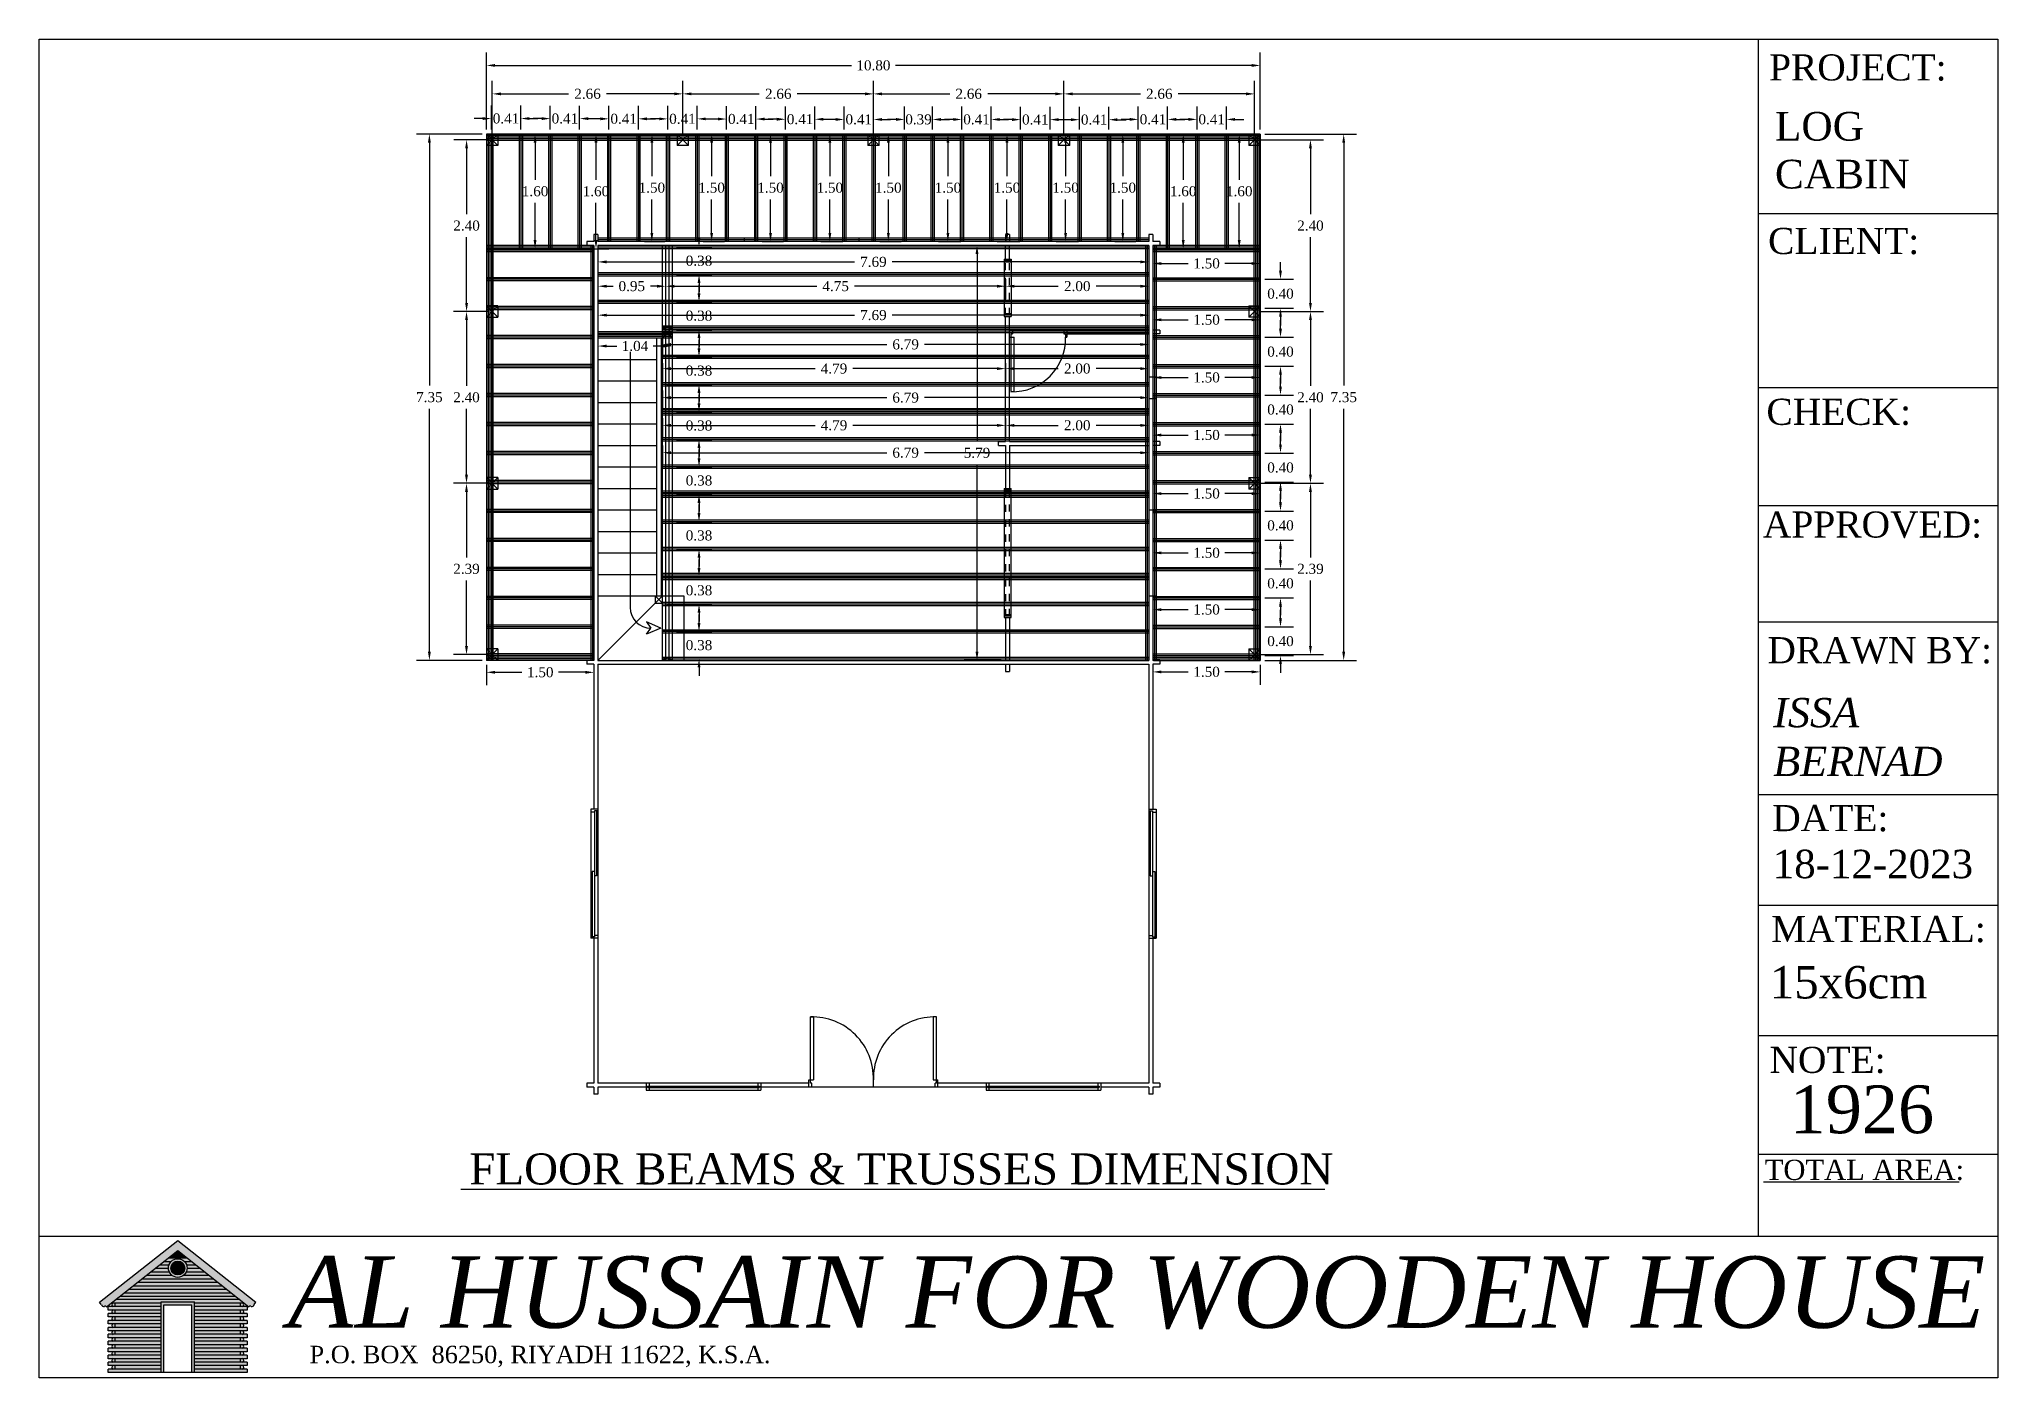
# Model space of a CAD drawing. Header units: inches. Extents: x 86794 to 87086, y 41803 to 41823.
# Drawn here: x 86851.43 to 86878.77, y 41803.46 to 41822.14 of the extents above; entities that cross this region are included whole.
import ezdxf

# ---------------------------------------------------------------- set-up
doc = ezdxf.new("R2010")
doc.units = ezdxf.units.IN
doc.header["$MEASUREMENT"] = 0
doc.linetypes.add('ACAD_ISO03W100', pattern=[30, 12, -18])
doc.styles.get("Standard").update_dxf_attribs({"font": 'times.ttf'})
doc.dimstyles.get("Standard").update_dxf_attribs({"dimtxt": 0.14, "dimasz": 0.12, "dimexe": 0.18, "dimexo": 0.0625, "dimgap": 0.09, "dimtad": 0, "dimtih": 1, "dimtoh": 1, "dimzin": 0, "dimdsep": 46, "dimtxsty": 'Standard', "dimcen": 0.09, "dimadec": 0, "dimazin": 0, "dimtfac": 1, "dimtofl": 0, "dimtmove": 0, "dimatfit": 3, "dimfxl": 1, "dimtolj": 1, "dimtzin": 0, "dimarcsym": 0})

msp = doc.modelspace()

# ---------------------------------------------------------------- texts
at = {"attachment_point": 1}
for s, insert, char_height, width in [('PROJECT:', (86875.579, 41821.929), 0.3645, 28.26094), ('LOG\\PCABIN', (86875.661, 41821.125), 0.4003, 2.81237), ('{\\fTimes New Roman|b0|i0|c0|p18;CLIENT:}', (86875.565, 41819.507), 0.3645, 39.54928), ('{\\fTimes New Roman|b0|i0|c0|p18;CHECK:}', (86875.542, 41817.123), 0.3645, 39.54928), ('{\\fTimes New Roman|b0|i0|c0|p18;APPROVED:}', (86875.493, 41815.55), 0.3645, 36.18338), ('{\\fTimes New Roman|b0|i0|c0|p18;DRAWN BY:}', (86875.556, 41813.796), 0.3645, 35.26875), ('{\\fTimes New Roman|b0|i1|c0|p18;ISSA \\PBERNAD}', (86875.637, 41812.947), 0.40828, 3.80299), ('{\\fTimes New Roman|b0|i0|c0|p18;DATE:}', (86875.624, 41811.453), 0.3645, 24.8298), ('18-12-2023', (86875.63, 41810.829), 0.3968, 4.00372), ('{\\fTimes New Roman|b0|i0|c0|p18;MATERIAL:}', (86875.607, 41809.905), 0.3645, 26.84302), ('15x6cm', (86875.589, 41809.206), 0.452, 4.13325), ('{\\fTimes New Roman|b0|i0|c0|p18;NOTE:}', (86875.585, 41808.079), 0.3645, 29.97471), ('FLOOR BEAMS & TRUSSES DIMENSION', (86857.438, 41806.592), 0.43408, 42.00153), ('TOTAL AREA:', (86875.519, 41806.503), 0.28218, 27.30407), ('{\\fTimes New Roman|b0|i1|c0|p18;AL HUSSAIN FOR WOODEN HOUSE}', (86854.906, 41805.156), 0.99769, 31.00795), ('{\\fTimes New Roman|b0|i0|c0|p18;P.O. BOX  86250, RIYADH 11622, K.S.A.}', (86855.208, 41803.907), 0.243, 18.20356)]:
    msp.add_mtext(s, dxfattribs=dict(at, insert=insert, char_height=char_height, width=width))
at = {"ltscale": 5, "insert": (86875.867, 41807.541), "char_height": 0.6673, "attachment_point": 1}
msp.add_mtext_dynamic_manual_height_columns('1926', width=8.64502, gutter_width=1.99, heights=[0], dxfattribs=at)

# ---------------------------------------------------------------- blocks, each defined once
blk = doc.blocks.new('*D3')
at = {"color": 0, "lineweight": -2, "ltscale": 0.006, "transparency": 16777216}
for p, q in [((86859.233, 41819.154), (86859.233, 41818.852)), ((86866.923, 41819.154), (86866.923, 41818.852)), ((86859.353, 41819.032), (86862.816, 41819.032)), ((86866.803, 41819.032), (86863.341, 41819.032))]:
    blk.add_line(p, q, dxfattribs=at)
at = {"color": 0, "ltscale": 0.006, "transparency": 16777216}
for points in [[(86859.353, 41819.052), (86859.353, 41819.012), (86859.233, 41819.032)], [(86866.803, 41819.052), (86866.803, 41819.012), (86866.923, 41819.032)]]:
    blk.add_solid(points, dxfattribs=at)
at = {"layer": 'Defpoints', "color": 0, "ltscale": 0.006, "transparency": 16777216}
for p in [(86859.233, 41819.217), (86866.923, 41819.217), (86866.923, 41819.032)]:
    blk.add_point(p, dxfattribs=at)
at = {"color": 0, "ltscale": 0.006, "transparency": 16777216, "insert": (86863.078, 41819.032), "char_height": 0.14, "attachment_point": 5}
blk.add_mtext('\\A1;7.69', dxfattribs=at)
blk = doc.blocks.new('*D4')
at = {"color": 0, "lineweight": -2, "ltscale": 0.006, "transparency": 16777216}
for p, q in [((86859.233, 41818.789), (86859.233, 41818.513)), ((86859.353, 41818.693), (86859.446, 41818.693)), ((86860.058, 41818.693), (86859.966, 41818.693)), ((86860.178, 41818.793), (86860.178, 41818.513))]:
    blk.add_line(p, q, dxfattribs=at)
at = {"color": 0, "ltscale": 0.006, "transparency": 16777216}
for points in [[(86859.353, 41818.713), (86859.353, 41818.673), (86859.233, 41818.693)], [(86860.058, 41818.713), (86860.058, 41818.673), (86860.178, 41818.693)]]:
    blk.add_solid(points, dxfattribs=at)
at = {"layer": 'Defpoints', "color": 0, "ltscale": 0.006, "transparency": 16777216}
for p in [(86859.233, 41818.852), (86860.178, 41818.856), (86860.178, 41818.693)]:
    blk.add_point(p, dxfattribs=at)
at = {"color": 0, "ltscale": 0.006, "transparency": 16777216, "insert": (86859.706, 41818.693), "char_height": 0.14, "attachment_point": 5}
blk.add_mtext('\\A1;0.95', dxfattribs=at)
blk = doc.blocks.new('*D5')
at = {"color": 0, "lineweight": -2, "ltscale": 0.006, "transparency": 16777216}
for p, q in [((86860.178, 41818.793), (86860.178, 41818.513)), ((86860.298, 41818.693), (86862.288, 41818.693)), ((86864.803, 41818.693), (86862.813, 41818.693)), ((86864.923, 41818.793), (86864.923, 41818.513))]:
    blk.add_line(p, q, dxfattribs=at)
at = {"color": 0, "ltscale": 0.006, "transparency": 16777216}
for points in [[(86860.298, 41818.713), (86860.298, 41818.673), (86860.178, 41818.693)], [(86864.803, 41818.713), (86864.803, 41818.673), (86864.923, 41818.693)]]:
    blk.add_solid(points, dxfattribs=at)
at = {"layer": 'Defpoints', "color": 0, "ltscale": 0.006, "transparency": 16777216}
for p in [(86860.178, 41818.856), (86864.923, 41818.856), (86864.923, 41818.693)]:
    blk.add_point(p, dxfattribs=at)
at = {"color": 0, "ltscale": 0.006, "transparency": 16777216, "insert": (86862.551, 41818.693), "char_height": 0.14, "attachment_point": 5}
blk.add_mtext('\\A1;4.75', dxfattribs=at)
blk = doc.blocks.new('*D6')
at = {"color": 0, "lineweight": -2, "ltscale": 0.006, "transparency": 16777216}
for p, q in [((86864.923, 41818.793), (86864.923, 41818.513)), ((86865.043, 41818.693), (86865.658, 41818.693)), ((86866.803, 41818.693), (86866.188, 41818.693)), ((86866.923, 41818.793), (86866.923, 41818.513))]:
    blk.add_line(p, q, dxfattribs=at)
at = {"color": 0, "ltscale": 0.006, "transparency": 16777216}
for points in [[(86865.043, 41818.713), (86865.043, 41818.673), (86864.923, 41818.693)], [(86866.803, 41818.713), (86866.803, 41818.673), (86866.923, 41818.693)]]:
    blk.add_solid(points, dxfattribs=at)
at = {"layer": 'Defpoints', "color": 0, "ltscale": 0.006, "transparency": 16777216}
for p in [(86864.923, 41818.856), (86866.923, 41818.856), (86866.923, 41818.693)]:
    blk.add_point(p, dxfattribs=at)
at = {"color": 0, "ltscale": 0.006, "transparency": 16777216, "insert": (86865.923, 41818.693), "char_height": 0.14, "attachment_point": 5}
blk.add_mtext('\\A1;2.00', dxfattribs=at)
blk = doc.blocks.new('*D7')
at = {"color": 0, "lineweight": -2, "ltscale": 0.006, "transparency": 16777216}
for p, q in [((86859.233, 41817.909), (86859.233, 41817.678)), ((86859.353, 41817.858), (86859.496, 41817.858)), ((86860.148, 41817.858), (86860.006, 41817.858)), ((86860.268, 41817.909), (86860.268, 41817.678))]:
    blk.add_line(p, q, dxfattribs=at)
at = {"color": 0, "ltscale": 0.006, "transparency": 16777216}
for points in [[(86859.353, 41817.878), (86859.353, 41817.838), (86859.233, 41817.858)], [(86860.148, 41817.878), (86860.148, 41817.838), (86860.268, 41817.858)]]:
    blk.add_solid(points, dxfattribs=at)
at = {"layer": 'Defpoints', "color": 0, "ltscale": 0.006, "transparency": 16777216}
for p in [(86859.233, 41817.972), (86860.268, 41817.972), (86860.268, 41817.858)]:
    blk.add_point(p, dxfattribs=at)
at = {"color": 0, "ltscale": 0.006, "transparency": 16777216, "insert": (86859.751, 41817.858), "char_height": 0.14, "attachment_point": 5}
blk.add_mtext('\\A1;1.04', dxfattribs=at)
blk = doc.blocks.new('*D8')
at = {"color": 0, "lineweight": -2, "ltscale": 0.006, "transparency": 16777216}
for p, q in [((86860.133, 41818.049), (86860.133, 41817.7)), ((86866.923, 41818.047), (86866.923, 41817.7)), ((86860.253, 41817.88), (86863.266, 41817.88)), ((86866.803, 41817.88), (86863.79, 41817.88))]:
    blk.add_line(p, q, dxfattribs=at)
at = {"color": 0, "ltscale": 0.006, "transparency": 16777216}
for points in [[(86860.253, 41817.9), (86860.253, 41817.86), (86860.133, 41817.88)], [(86866.803, 41817.9), (86866.803, 41817.86), (86866.923, 41817.88)]]:
    blk.add_solid(points, dxfattribs=at)
at = {"layer": 'Defpoints', "color": 0, "ltscale": 0.006, "transparency": 16777216}
for p in [(86860.133, 41818.112), (86866.923, 41818.109), (86866.923, 41817.88)]:
    blk.add_point(p, dxfattribs=at)
at = {"color": 0, "ltscale": 0.006, "transparency": 16777216, "insert": (86863.528, 41817.88), "char_height": 0.14, "attachment_point": 5}
blk.add_mtext('\\A1;6.79', dxfattribs=at)
blk = doc.blocks.new('*D9')
at = {"color": 0, "lineweight": -2, "ltscale": 0.006, "transparency": 16777216}
for p, q in [((86860.133, 41817.621), (86860.133, 41817.363)), ((86860.253, 41817.543), (86862.264, 41817.543)), ((86864.803, 41817.543), (86862.793, 41817.543)), ((86864.923, 41817.621), (86864.923, 41817.363))]:
    blk.add_line(p, q, dxfattribs=at)
at = {"color": 0, "ltscale": 0.006, "transparency": 16777216}
for points in [[(86860.253, 41817.563), (86860.253, 41817.523), (86860.133, 41817.543)], [(86864.803, 41817.563), (86864.803, 41817.523), (86864.923, 41817.543)]]:
    blk.add_solid(points, dxfattribs=at)
at = {"layer": 'Defpoints', "color": 0, "ltscale": 0.006, "transparency": 16777216}
for p in [(86860.133, 41817.683), (86864.923, 41817.683), (86864.923, 41817.543)]:
    blk.add_point(p, dxfattribs=at)
at = {"color": 0, "ltscale": 0.006, "transparency": 16777216, "insert": (86862.528, 41817.543), "char_height": 0.14, "attachment_point": 5}
blk.add_mtext('\\A1;4.79', dxfattribs=at)
blk = doc.blocks.new('*D10')
at = {"color": 0, "lineweight": -2, "ltscale": 0.006, "transparency": 16777216}
for p, q in [((86864.923, 41817.621), (86864.923, 41817.363)), ((86865.043, 41817.543), (86865.658, 41817.543)), ((86866.803, 41817.543), (86866.188, 41817.543)), ((86866.923, 41817.621), (86866.923, 41817.363))]:
    blk.add_line(p, q, dxfattribs=at)
at = {"color": 0, "ltscale": 0.006, "transparency": 16777216}
for points in [[(86865.043, 41817.563), (86865.043, 41817.523), (86864.923, 41817.543)], [(86866.803, 41817.563), (86866.803, 41817.523), (86866.923, 41817.543)]]:
    blk.add_solid(points, dxfattribs=at)
at = {"layer": 'Defpoints', "color": 0, "ltscale": 0.006, "transparency": 16777216}
for p in [(86864.923, 41817.683), (86866.923, 41817.683), (86866.923, 41817.543)]:
    blk.add_point(p, dxfattribs=at)
at = {"color": 0, "ltscale": 0.006, "transparency": 16777216, "insert": (86865.923, 41817.543), "char_height": 0.14, "attachment_point": 5}
blk.add_mtext('\\A1;2.00', dxfattribs=at)
blk = doc.blocks.new('*D11')
at = {"color": 0, "lineweight": -2, "ltscale": 0.006, "transparency": 16777216}
for p, q in [((86860.133, 41817.238), (86860.133, 41816.958)), ((86866.923, 41817.238), (86866.923, 41816.958)), ((86860.253, 41817.138), (86863.266, 41817.138)), ((86866.803, 41817.138), (86863.79, 41817.138))]:
    blk.add_line(p, q, dxfattribs=at)
at = {"color": 0, "ltscale": 0.006, "transparency": 16777216}
for points in [[(86860.253, 41817.158), (86860.253, 41817.118), (86860.133, 41817.138)], [(86866.803, 41817.158), (86866.803, 41817.118), (86866.923, 41817.138)]]:
    blk.add_solid(points, dxfattribs=at)
at = {"layer": 'Defpoints', "color": 0, "ltscale": 0.006, "transparency": 16777216}
for p in [(86860.133, 41817.3), (86866.923, 41817.3), (86860.133, 41817.138)]:
    blk.add_point(p, dxfattribs=at)
at = {"color": 0, "ltscale": 0.006, "transparency": 16777216, "insert": (86863.528, 41817.138), "char_height": 0.14, "attachment_point": 5}
blk.add_mtext('\\A1;6.79', dxfattribs=at)
blk = doc.blocks.new('*D12')
at = {"color": 0, "lineweight": -2, "ltscale": 0.006, "transparency": 16777216}
for p, q in [((86859.233, 41818.388), (86859.233, 41818.109)), ((86859.353, 41818.289), (86862.816, 41818.289)), ((86866.803, 41818.289), (86863.341, 41818.289)), ((86866.923, 41818.388), (86866.923, 41818.109))]:
    blk.add_line(p, q, dxfattribs=at)
at = {"color": 0, "ltscale": 0.006, "transparency": 16777216}
for points in [[(86859.353, 41818.309), (86859.353, 41818.269), (86859.233, 41818.289)], [(86866.803, 41818.309), (86866.803, 41818.269), (86866.923, 41818.289)]]:
    blk.add_solid(points, dxfattribs=at)
at = {"layer": 'Defpoints', "color": 0, "ltscale": 0.006, "transparency": 16777216}
for p in [(86859.233, 41818.45), (86866.923, 41818.45), (86866.923, 41818.289)]:
    blk.add_point(p, dxfattribs=at)
at = {"color": 0, "ltscale": 0.006, "transparency": 16777216, "insert": (86863.078, 41818.289), "char_height": 0.14, "attachment_point": 5}
blk.add_mtext('\\A1;7.69', dxfattribs=at)
blk = doc.blocks.new('*D13')
at = {"color": 0, "lineweight": -2, "ltscale": 0.006, "transparency": 16777216}
for p, q in [((86860.133, 41816.854), (86860.133, 41816.571)), ((86860.253, 41816.751), (86862.264, 41816.751)), ((86864.803, 41816.751), (86862.793, 41816.751)), ((86864.923, 41816.854), (86864.923, 41816.571))]:
    blk.add_line(p, q, dxfattribs=at)
at = {"color": 0, "ltscale": 0.006, "transparency": 16777216}
for points in [[(86860.253, 41816.771), (86860.253, 41816.731), (86860.133, 41816.751)], [(86864.803, 41816.771), (86864.803, 41816.731), (86864.923, 41816.751)]]:
    blk.add_solid(points, dxfattribs=at)
at = {"layer": 'Defpoints', "color": 0, "ltscale": 0.006, "transparency": 16777216}
for p in [(86860.133, 41816.917), (86864.923, 41816.917), (86864.923, 41816.751)]:
    blk.add_point(p, dxfattribs=at)
at = {"color": 0, "ltscale": 0.006, "transparency": 16777216, "insert": (86862.528, 41816.751), "char_height": 0.14, "attachment_point": 5}
blk.add_mtext('\\A1;4.79', dxfattribs=at)
blk = doc.blocks.new('*D14')
at = {"color": 0, "lineweight": -2, "ltscale": 0.006, "transparency": 16777216}
for p, q in [((86864.923, 41816.854), (86864.923, 41816.571)), ((86865.043, 41816.751), (86865.658, 41816.751)), ((86866.803, 41816.751), (86866.188, 41816.751)), ((86866.923, 41816.854), (86866.923, 41816.571))]:
    blk.add_line(p, q, dxfattribs=at)
at = {"color": 0, "ltscale": 0.006, "transparency": 16777216}
for points in [[(86865.043, 41816.771), (86865.043, 41816.731), (86864.923, 41816.751)], [(86866.803, 41816.771), (86866.803, 41816.731), (86866.923, 41816.751)]]:
    blk.add_solid(points, dxfattribs=at)
at = {"layer": 'Defpoints', "color": 0, "ltscale": 0.006, "transparency": 16777216}
for p in [(86864.923, 41816.917), (86866.923, 41816.917), (86866.923, 41816.751)]:
    blk.add_point(p, dxfattribs=at)
at = {"color": 0, "ltscale": 0.006, "transparency": 16777216, "insert": (86865.923, 41816.751), "char_height": 0.14, "attachment_point": 5}
blk.add_mtext('\\A1;2.00', dxfattribs=at)
blk = doc.blocks.new('*D15')
at = {"color": 0, "lineweight": -2, "ltscale": 0.006, "transparency": 16777216}
for p, q in [((86860.133, 41816.471), (86860.133, 41816.189)), ((86860.253, 41816.369), (86863.266, 41816.369)), ((86866.803, 41816.369), (86863.79, 41816.369)), ((86866.923, 41816.471), (86866.923, 41816.189))]:
    blk.add_line(p, q, dxfattribs=at)
at = {"color": 0, "ltscale": 0.006, "transparency": 16777216}
for points in [[(86860.253, 41816.389), (86860.253, 41816.349), (86860.133, 41816.369)], [(86866.803, 41816.389), (86866.803, 41816.349), (86866.923, 41816.369)]]:
    blk.add_solid(points, dxfattribs=at)
at = {"layer": 'Defpoints', "color": 0, "ltscale": 0.006, "transparency": 16777216}
for p in [(86860.133, 41816.533), (86866.923, 41816.533), (86866.923, 41816.369)]:
    blk.add_point(p, dxfattribs=at)
at = {"color": 0, "ltscale": 0.006, "transparency": 16777216, "insert": (86863.528, 41816.369), "char_height": 0.14, "attachment_point": 5}
blk.add_mtext('\\A1;6.79', dxfattribs=at)
blk = doc.blocks.new('*D16')
at = {"color": 0, "lineweight": -2, "ltscale": 0.006, "transparency": 16777216}
for p, q in [((86860.644, 41814.759), (86860.644, 41814.879)), ((86860.196, 41814.639), (86860.824, 41814.639)), ((86860.196, 41814.256), (86860.824, 41814.256)), ((86860.644, 41814.136), (86860.644, 41814.016))]:
    blk.add_line(p, q, dxfattribs=at)
at = {"color": 0, "ltscale": 0.006, "transparency": 16777216}
for points in [[(86860.624, 41814.759), (86860.664, 41814.759), (86860.644, 41814.639)], [(86860.624, 41814.136), (86860.664, 41814.136), (86860.644, 41814.256)]]:
    blk.add_solid(points, dxfattribs=at)
at = {"layer": 'Defpoints', "color": 0, "ltscale": 0.006, "transparency": 16777216}
for p in [(86860.133, 41814.639), (86860.644, 41814.639), (86860.133, 41814.256)]:
    blk.add_point(p, dxfattribs=at)
at = {"color": 0, "ltscale": 0.006, "transparency": 16777216, "insert": (86860.644, 41814.448), "char_height": 0.14, "attachment_point": 5}
blk.add_mtext('\\A1;0.38', dxfattribs=at)
blk = doc.blocks.new('*D17')
at = {"color": 0, "lineweight": -2, "ltscale": 0.006, "transparency": 16777216}
for p, q in [((86860.644, 41813.993), (86860.644, 41814.113)), ((86860.331, 41813.873), (86860.824, 41813.873)), ((86860.331, 41813.494), (86860.824, 41813.494)), ((86860.644, 41813.374), (86860.644, 41813.254))]:
    blk.add_line(p, q, dxfattribs=at)
at = {"color": 0, "ltscale": 0.006, "transparency": 16777216}
for points in [[(86860.624, 41813.993), (86860.664, 41813.993), (86860.644, 41813.873)], [(86860.624, 41813.374), (86860.664, 41813.374), (86860.644, 41813.494)]]:
    blk.add_solid(points, dxfattribs=at)
at = {"layer": 'Defpoints', "color": 0, "ltscale": 0.006, "transparency": 16777216}
for p in [(86860.268, 41813.873), (86860.644, 41813.873), (86860.268, 41813.494)]:
    blk.add_point(p, dxfattribs=at)
at = {"color": 0, "ltscale": 0.006, "transparency": 16777216, "insert": (86860.644, 41813.683), "char_height": 0.14, "attachment_point": 5}
blk.add_mtext('\\A1;0.38', dxfattribs=at)
blk = doc.blocks.new('*D18')
at = {"color": 0, "lineweight": -2, "ltscale": 0.006, "transparency": 16777216}
for p, q in [((86860.644, 41815.526), (86860.644, 41815.646)), ((86860.331, 41815.406), (86860.824, 41815.406)), ((86860.331, 41815.023), (86860.824, 41815.023)), ((86860.644, 41814.903), (86860.644, 41814.783))]:
    blk.add_line(p, q, dxfattribs=at)
at = {"color": 0, "ltscale": 0.006, "transparency": 16777216}
for points in [[(86860.624, 41815.526), (86860.664, 41815.526), (86860.644, 41815.406)], [(86860.624, 41814.903), (86860.664, 41814.903), (86860.644, 41815.023)]]:
    blk.add_solid(points, dxfattribs=at)
at = {"layer": 'Defpoints', "color": 0, "ltscale": 0.006, "transparency": 16777216}
for p in [(86860.268, 41815.406), (86860.644, 41815.406), (86860.268, 41815.023)]:
    blk.add_point(p, dxfattribs=at)
at = {"color": 0, "ltscale": 0.006, "transparency": 16777216, "insert": (86860.644, 41815.214), "char_height": 0.14, "attachment_point": 5}
blk.add_mtext('\\A1;0.38', dxfattribs=at)
blk = doc.blocks.new('*D19')
at = {"color": 0, "lineweight": -2, "ltscale": 0.006, "transparency": 16777216}
for p, q in [((86860.644, 41816.293), (86860.644, 41816.413)), ((86860.331, 41816.173), (86860.824, 41816.173)), ((86860.331, 41815.789), (86860.824, 41815.789)), ((86860.644, 41815.669), (86860.644, 41815.549))]:
    blk.add_line(p, q, dxfattribs=at)
at = {"color": 0, "ltscale": 0.006, "transparency": 16777216}
for points in [[(86860.624, 41816.293), (86860.664, 41816.293), (86860.644, 41816.173)], [(86860.624, 41815.669), (86860.664, 41815.669), (86860.644, 41815.789)]]:
    blk.add_solid(points, dxfattribs=at)
at = {"layer": 'Defpoints', "color": 0, "ltscale": 0.006, "transparency": 16777216}
for p in [(86860.268, 41816.173), (86860.644, 41816.173), (86860.268, 41815.789)]:
    blk.add_point(p, dxfattribs=at)
at = {"color": 0, "ltscale": 0.006, "transparency": 16777216, "insert": (86860.644, 41815.981), "char_height": 0.14, "attachment_point": 5}
blk.add_mtext('\\A1;0.38', dxfattribs=at)
blk = doc.blocks.new('*D20')
at = {"color": 0, "lineweight": -2, "ltscale": 0.006, "transparency": 16777216}
for p, q in [((86860.644, 41817.059), (86860.644, 41817.179)), ((86860.331, 41816.939), (86860.824, 41816.939)), ((86860.331, 41816.556), (86860.824, 41816.556)), ((86860.644, 41816.436), (86860.644, 41816.316))]:
    blk.add_line(p, q, dxfattribs=at)
at = {"color": 0, "ltscale": 0.006, "transparency": 16777216}
for points in [[(86860.624, 41817.059), (86860.664, 41817.059), (86860.644, 41816.939)], [(86860.624, 41816.436), (86860.664, 41816.436), (86860.644, 41816.556)]]:
    blk.add_solid(points, dxfattribs=at)
at = {"layer": 'Defpoints', "color": 0, "ltscale": 0.006, "transparency": 16777216}
for p in [(86860.268, 41816.939), (86860.644, 41816.939), (86860.268, 41816.556)]:
    blk.add_point(p, dxfattribs=at)
at = {"color": 0, "ltscale": 0.006, "transparency": 16777216, "insert": (86860.644, 41816.748), "char_height": 0.14, "attachment_point": 5}
blk.add_mtext('\\A1;0.38', dxfattribs=at)
blk = doc.blocks.new('*D21')
at = {"color": 0, "lineweight": -2, "ltscale": 0.006, "transparency": 16777216}
for p, q in [((86860.644, 41817.826), (86860.644, 41817.946)), ((86860.331, 41817.706), (86860.824, 41817.706)), ((86860.196, 41817.323), (86860.824, 41817.323)), ((86860.644, 41817.203), (86860.644, 41817.083))]:
    blk.add_line(p, q, dxfattribs=at)
at = {"color": 0, "ltscale": 0.006, "transparency": 16777216}
for points in [[(86860.624, 41817.826), (86860.664, 41817.826), (86860.644, 41817.706)], [(86860.624, 41817.203), (86860.664, 41817.203), (86860.644, 41817.323)]]:
    blk.add_solid(points, dxfattribs=at)
at = {"layer": 'Defpoints', "color": 0, "ltscale": 0.006, "transparency": 16777216}
for p in [(86860.268, 41817.706), (86860.644, 41817.706), (86860.133, 41817.323)]:
    blk.add_point(p, dxfattribs=at)
at = {"color": 0, "ltscale": 0.006, "transparency": 16777216, "insert": (86860.644, 41817.514), "char_height": 0.14, "attachment_point": 5}
blk.add_mtext('\\A1;0.38', dxfattribs=at)
blk = doc.blocks.new('*D22')
at = {"color": 0, "lineweight": -2, "ltscale": 0.006, "transparency": 16777216}
for p, q in [((86860.644, 41818.593), (86860.644, 41818.713)), ((86860.331, 41818.473), (86860.824, 41818.473)), ((86860.331, 41818.089), (86860.824, 41818.089)), ((86860.644, 41817.969), (86860.644, 41817.849))]:
    blk.add_line(p, q, dxfattribs=at)
at = {"color": 0, "ltscale": 0.006, "transparency": 16777216}
for points in [[(86860.624, 41818.593), (86860.664, 41818.593), (86860.644, 41818.473)], [(86860.624, 41817.969), (86860.664, 41817.969), (86860.644, 41818.089)]]:
    blk.add_solid(points, dxfattribs=at)
at = {"layer": 'Defpoints', "color": 0, "ltscale": 0.006, "transparency": 16777216}
for p in [(86860.268, 41818.473), (86860.644, 41818.473), (86860.268, 41818.089)]:
    blk.add_point(p, dxfattribs=at)
at = {"color": 0, "ltscale": 0.006, "transparency": 16777216, "insert": (86860.644, 41818.281), "char_height": 0.14, "attachment_point": 5}
blk.add_mtext('\\A1;0.38', dxfattribs=at)
blk = doc.blocks.new('*D23')
at = {"color": 0, "lineweight": -2, "ltscale": 0.006, "transparency": 16777216}
for p, q in [((86860.644, 41819.359), (86860.644, 41819.479)), ((86860.331, 41819.239), (86860.824, 41819.239)), ((86860.331, 41818.856), (86860.824, 41818.856)), ((86860.644, 41818.736), (86860.644, 41818.616))]:
    blk.add_line(p, q, dxfattribs=at)
at = {"color": 0, "ltscale": 0.006, "transparency": 16777216}
for points in [[(86860.624, 41819.359), (86860.664, 41819.359), (86860.644, 41819.239)], [(86860.624, 41818.736), (86860.664, 41818.736), (86860.644, 41818.856)]]:
    blk.add_solid(points, dxfattribs=at)
at = {"layer": 'Defpoints', "color": 0, "ltscale": 0.006, "transparency": 16777216}
for p in [(86860.268, 41819.239), (86860.644, 41819.239), (86860.268, 41818.856)]:
    blk.add_point(p, dxfattribs=at)
at = {"color": 0, "ltscale": 0.006, "transparency": 16777216, "insert": (86860.644, 41819.048), "char_height": 0.14, "attachment_point": 5}
blk.add_mtext('\\A1;0.38', dxfattribs=at)
blk = doc.blocks.new('*D25')
at = {"color": 0, "lineweight": -2, "ltscale": 0.006, "transparency": 16777216}
for p, q in [((86868.76, 41814.059), (86868.76, 41814.179)), ((86868.541, 41813.939), (86868.94, 41813.939)), ((86868.541, 41813.539), (86868.94, 41813.539)), ((86868.76, 41813.419), (86868.76, 41813.299))]:
    blk.add_line(p, q, dxfattribs=at)
at = {"color": 0, "ltscale": 0.006, "transparency": 16777216}
for points in [[(86868.74, 41814.059), (86868.78, 41814.059), (86868.76, 41813.939)], [(86868.74, 41813.419), (86868.78, 41813.419), (86868.76, 41813.539)]]:
    blk.add_solid(points, dxfattribs=at)
at = {"layer": 'Defpoints', "color": 0, "ltscale": 0.006, "transparency": 16777216}
for p in [(86868.478, 41813.939), (86868.76, 41813.939), (86868.478, 41813.539)]:
    blk.add_point(p, dxfattribs=at)
at = {"color": 0, "ltscale": 0.006, "transparency": 16777216, "insert": (86868.76, 41813.739), "char_height": 0.14, "attachment_point": 5}
blk.add_mtext('\\A1;0.40', dxfattribs=at)
blk = doc.blocks.new('*D26')
at = {"color": 0, "lineweight": -2, "ltscale": 0.006, "transparency": 16777216}
for p, q in [((86868.541, 41814.747), (86868.94, 41814.747)), ((86868.76, 41814.867), (86868.76, 41814.987)), ((86868.541, 41814.343), (86868.94, 41814.343)), ((86868.76, 41814.223), (86868.76, 41814.103))]:
    blk.add_line(p, q, dxfattribs=at)
at = {"color": 0, "ltscale": 0.006, "transparency": 16777216}
for points in [[(86868.74, 41814.867), (86868.78, 41814.867), (86868.76, 41814.747)], [(86868.74, 41814.223), (86868.78, 41814.223), (86868.76, 41814.343)]]:
    blk.add_solid(points, dxfattribs=at)
at = {"layer": 'Defpoints', "color": 0, "ltscale": 0.006, "transparency": 16777216}
for p in [(86868.478, 41814.747), (86868.76, 41814.747), (86868.478, 41814.343)]:
    blk.add_point(p, dxfattribs=at)
at = {"color": 0, "ltscale": 0.006, "transparency": 16777216, "insert": (86868.76, 41814.545), "char_height": 0.14, "attachment_point": 5}
blk.add_mtext('\\A1;0.40', dxfattribs=at)
blk = doc.blocks.new('*D27')
at = {"color": 0, "lineweight": -2, "ltscale": 0.006, "transparency": 16777216}
for p, q in [((86868.541, 41815.556), (86868.94, 41815.556)), ((86868.76, 41815.676), (86868.76, 41815.796)), ((86868.541, 41815.151), (86868.94, 41815.151)), ((86868.76, 41815.031), (86868.76, 41814.911))]:
    blk.add_line(p, q, dxfattribs=at)
at = {"color": 0, "ltscale": 0.006, "transparency": 16777216}
for points in [[(86868.74, 41815.676), (86868.78, 41815.676), (86868.76, 41815.556)], [(86868.74, 41815.031), (86868.78, 41815.031), (86868.76, 41815.151)]]:
    blk.add_solid(points, dxfattribs=at)
at = {"layer": 'Defpoints', "color": 0, "ltscale": 0.006, "transparency": 16777216}
for p in [(86868.478, 41815.556), (86868.76, 41815.556), (86868.478, 41815.151)]:
    blk.add_point(p, dxfattribs=at)
at = {"color": 0, "ltscale": 0.006, "transparency": 16777216, "insert": (86868.76, 41815.354), "char_height": 0.14, "attachment_point": 5}
blk.add_mtext('\\A1;0.40', dxfattribs=at)
blk = doc.blocks.new('*D28')
at = {"color": 0, "lineweight": -2, "ltscale": 0.006, "transparency": 16777216}
for p, q in [((86868.541, 41816.364), (86868.94, 41816.364)), ((86868.76, 41816.484), (86868.76, 41816.604)), ((86868.541, 41815.96), (86868.94, 41815.96)), ((86868.76, 41815.84), (86868.76, 41815.72))]:
    blk.add_line(p, q, dxfattribs=at)
at = {"color": 0, "ltscale": 0.006, "transparency": 16777216}
for points in [[(86868.74, 41816.484), (86868.78, 41816.484), (86868.76, 41816.364)], [(86868.74, 41815.84), (86868.78, 41815.84), (86868.76, 41815.96)]]:
    blk.add_solid(points, dxfattribs=at)
at = {"layer": 'Defpoints', "color": 0, "ltscale": 0.006, "transparency": 16777216}
for p in [(86868.478, 41816.364), (86868.76, 41816.364), (86868.478, 41815.96)]:
    blk.add_point(p, dxfattribs=at)
at = {"color": 0, "ltscale": 0.006, "transparency": 16777216, "insert": (86868.76, 41816.162), "char_height": 0.14, "attachment_point": 5}
blk.add_mtext('\\A1;0.40', dxfattribs=at)
blk = doc.blocks.new('*D29')
at = {"color": 0, "lineweight": -2, "ltscale": 0.006, "transparency": 16777216}
for p, q in [((86868.76, 41817.293), (86868.76, 41817.413)), ((86868.541, 41817.173), (86868.94, 41817.173)), ((86868.541, 41816.769), (86868.94, 41816.769)), ((86868.76, 41816.649), (86868.76, 41816.529))]:
    blk.add_line(p, q, dxfattribs=at)
at = {"color": 0, "ltscale": 0.006, "transparency": 16777216}
for points in [[(86868.74, 41817.293), (86868.78, 41817.293), (86868.76, 41817.173)], [(86868.74, 41816.649), (86868.78, 41816.649), (86868.76, 41816.769)]]:
    blk.add_solid(points, dxfattribs=at)
at = {"layer": 'Defpoints', "color": 0, "ltscale": 0.006, "transparency": 16777216}
for p in [(86868.478, 41817.173), (86868.76, 41817.173), (86868.478, 41816.769)]:
    blk.add_point(p, dxfattribs=at)
at = {"color": 0, "ltscale": 0.006, "transparency": 16777216, "insert": (86868.76, 41816.971), "char_height": 0.14, "attachment_point": 5}
blk.add_mtext('\\A1;0.40', dxfattribs=at)
blk = doc.blocks.new('*D30')
at = {"color": 0, "lineweight": -2, "ltscale": 0.006, "transparency": 16777216}
for p, q in [((86868.76, 41818.101), (86868.76, 41818.221)), ((86868.541, 41817.981), (86868.94, 41817.981)), ((86868.541, 41817.577), (86868.94, 41817.577)), ((86868.76, 41817.457), (86868.76, 41817.337))]:
    blk.add_line(p, q, dxfattribs=at)
at = {"color": 0, "ltscale": 0.006, "transparency": 16777216}
for points in [[(86868.74, 41818.101), (86868.78, 41818.101), (86868.76, 41817.981)], [(86868.74, 41817.457), (86868.78, 41817.457), (86868.76, 41817.577)]]:
    blk.add_solid(points, dxfattribs=at)
at = {"layer": 'Defpoints', "color": 0, "ltscale": 0.006, "transparency": 16777216}
for p in [(86868.478, 41817.981), (86868.76, 41817.981), (86868.478, 41817.577)]:
    blk.add_point(p, dxfattribs=at)
at = {"color": 0, "ltscale": 0.006, "transparency": 16777216, "insert": (86868.76, 41817.779), "char_height": 0.14, "attachment_point": 5}
blk.add_mtext('\\A1;0.40', dxfattribs=at)
blk = doc.blocks.new('*D31')
at = {"color": 0, "lineweight": -2, "ltscale": 0.006, "transparency": 16777216}
for p, q in [((86868.76, 41818.91), (86868.76, 41819.03)), ((86868.541, 41818.79), (86868.94, 41818.79)), ((86868.541, 41818.386), (86868.94, 41818.386)), ((86868.76, 41818.266), (86868.76, 41818.146))]:
    blk.add_line(p, q, dxfattribs=at)
at = {"color": 0, "ltscale": 0.006, "transparency": 16777216}
for points in [[(86868.74, 41818.91), (86868.78, 41818.91), (86868.76, 41818.79)], [(86868.74, 41818.266), (86868.78, 41818.266), (86868.76, 41818.386)]]:
    blk.add_solid(points, dxfattribs=at)
at = {"layer": 'Defpoints', "color": 0, "ltscale": 0.006, "transparency": 16777216}
for p in [(86868.478, 41818.79), (86868.76, 41818.79), (86868.478, 41818.386)]:
    blk.add_point(p, dxfattribs=at)
at = {"color": 0, "ltscale": 0.006, "transparency": 16777216, "insert": (86868.76, 41818.588), "char_height": 0.14, "attachment_point": 5}
blk.add_mtext('\\A1;0.40', dxfattribs=at)
blk = doc.blocks.new('*D32')
at = {"color": 0, "lineweight": -2, "ltscale": 0.006, "transparency": 16777216}
for p, q in [((86868.091, 41820.817), (86868.364, 41820.817)), ((86868.184, 41820.697), (86868.184, 41820.178)), ((86868.184, 41819.337), (86868.184, 41819.855)), ((86868.091, 41819.217), (86868.364, 41819.217))]:
    blk.add_line(p, q, dxfattribs=at)
at = {"color": 0, "ltscale": 0.006, "transparency": 16777216}
for points in [[(86868.164, 41820.697), (86868.204, 41820.697), (86868.184, 41820.817)], [(86868.164, 41819.337), (86868.204, 41819.337), (86868.184, 41819.217)]]:
    blk.add_solid(points, dxfattribs=at)
at = {"layer": 'Defpoints', "color": 0, "ltscale": 0.006, "transparency": 16777216}
for p in [(86868.028, 41820.817), (86868.028, 41819.217), (86868.184, 41819.217)]:
    blk.add_point(p, dxfattribs=at)
at = {"color": 0, "ltscale": 0.006, "transparency": 16777216, "insert": (86868.184, 41820.017), "char_height": 0.14, "attachment_point": 5}
blk.add_mtext('\\A1;1.60', dxfattribs=at)
blk = doc.blocks.new('*D33')
at = {"color": 0, "lineweight": -2, "ltscale": 0.006, "transparency": 16777216}
for p, q in [((86867.27, 41820.817), (86867.582, 41820.817)), ((86867.402, 41820.697), (86867.402, 41820.178)), ((86867.402, 41819.337), (86867.402, 41819.855)), ((86867.27, 41819.217), (86867.582, 41819.217))]:
    blk.add_line(p, q, dxfattribs=at)
at = {"color": 0, "ltscale": 0.006, "transparency": 16777216}
for points in [[(86867.382, 41820.697), (86867.422, 41820.697), (86867.402, 41820.817)], [(86867.382, 41819.337), (86867.422, 41819.337), (86867.402, 41819.217)]]:
    blk.add_solid(points, dxfattribs=at)
at = {"layer": 'Defpoints', "color": 0, "ltscale": 0.006, "transparency": 16777216}
for p in [(86867.207, 41820.817), (86867.402, 41820.817), (86867.207, 41819.217)]:
    blk.add_point(p, dxfattribs=at)
at = {"color": 0, "ltscale": 0.006, "transparency": 16777216, "insert": (86867.402, 41820.017), "char_height": 0.14, "attachment_point": 5}
blk.add_mtext('\\A1;1.60', dxfattribs=at)
blk = doc.blocks.new('*D34')
at = {"color": 0, "lineweight": -2, "ltscale": 0.006, "transparency": 16777216}
for p, q in [((86866.449, 41820.817), (86866.739, 41820.817)), ((86866.559, 41820.697), (86866.559, 41820.228)), ((86866.559, 41819.437), (86866.559, 41819.905)), ((86866.449, 41819.317), (86866.739, 41819.317))]:
    blk.add_line(p, q, dxfattribs=at)
at = {"color": 0, "ltscale": 0.006, "transparency": 16777216}
for points in [[(86866.539, 41820.697), (86866.579, 41820.697), (86866.559, 41820.817)], [(86866.539, 41819.437), (86866.579, 41819.437), (86866.559, 41819.317)]]:
    blk.add_solid(points, dxfattribs=at)
at = {"layer": 'Defpoints', "color": 0, "ltscale": 0.006, "transparency": 16777216}
for p in [(86866.387, 41820.817), (86866.559, 41820.817), (86866.387, 41819.317)]:
    blk.add_point(p, dxfattribs=at)
at = {"color": 0, "ltscale": 0.006, "transparency": 16777216, "insert": (86866.559, 41820.067), "char_height": 0.14, "attachment_point": 5}
blk.add_mtext('\\A1;1.50', dxfattribs=at)
blk = doc.blocks.new('*D35')
at = {"color": 0, "lineweight": -2, "ltscale": 0.006, "transparency": 16777216}
for p, q in [((86857.626, 41821.033), (86857.506, 41821.033)), ((86857.746, 41820.879), (86857.746, 41821.213)), ((86858.156, 41820.879), (86858.156, 41821.213)), ((86858.276, 41821.033), (86858.396, 41821.033))]:
    blk.add_line(p, q, dxfattribs=at)
at = {"color": 0, "ltscale": 0.006, "transparency": 16777216}
for points in [[(86857.626, 41821.053), (86857.626, 41821.013), (86857.746, 41821.033)], [(86858.276, 41821.053), (86858.276, 41821.013), (86858.156, 41821.033)]]:
    blk.add_solid(points, dxfattribs=at)
at = {"layer": 'Defpoints', "color": 0, "ltscale": 0.006, "transparency": 16777216}
for p in [(86858.156, 41821.033), (86857.746, 41820.817), (86858.156, 41820.817)]:
    blk.add_point(p, dxfattribs=at)
at = {"color": 0, "ltscale": 0.006, "transparency": 16777216, "insert": (86857.951, 41821.033), "char_height": 0.14, "attachment_point": 5}
blk.add_mtext('\\A1;0.41', dxfattribs=at)
blk = doc.blocks.new('*D36')
at = {"color": 0, "lineweight": -2, "ltscale": 0.006, "transparency": 16777216}
for p, q in [((86858.447, 41821.032), (86858.327, 41821.032)), ((86858.567, 41820.879), (86858.567, 41821.212)), ((86858.977, 41820.879), (86858.977, 41821.212)), ((86859.097, 41821.032), (86859.217, 41821.032))]:
    blk.add_line(p, q, dxfattribs=at)
at = {"color": 0, "ltscale": 0.006, "transparency": 16777216}
for points in [[(86858.447, 41821.052), (86858.447, 41821.012), (86858.567, 41821.032)], [(86859.097, 41821.052), (86859.097, 41821.012), (86858.977, 41821.032)]]:
    blk.add_solid(points, dxfattribs=at)
at = {"layer": 'Defpoints', "color": 0, "ltscale": 0.006, "transparency": 16777216}
for p in [(86858.977, 41821.032), (86858.567, 41820.817), (86858.977, 41820.817)]:
    blk.add_point(p, dxfattribs=at)
at = {"color": 0, "ltscale": 0.006, "transparency": 16777216, "insert": (86858.772, 41821.032), "char_height": 0.14, "attachment_point": 5}
blk.add_mtext('\\A1;0.41', dxfattribs=at)
blk = doc.blocks.new('*D37')
at = {"color": 0, "lineweight": -2, "ltscale": 0.006, "transparency": 16777216}
for p, q in [((86859.267, 41821.029), (86859.147, 41821.029)), ((86859.387, 41820.879), (86859.387, 41821.209)), ((86859.798, 41820.879), (86859.798, 41821.209)), ((86859.918, 41821.029), (86860.038, 41821.029))]:
    blk.add_line(p, q, dxfattribs=at)
at = {"color": 0, "ltscale": 0.006, "transparency": 16777216}
for points in [[(86859.267, 41821.049), (86859.267, 41821.009), (86859.387, 41821.029)], [(86859.918, 41821.049), (86859.918, 41821.009), (86859.798, 41821.029)]]:
    blk.add_solid(points, dxfattribs=at)
at = {"layer": 'Defpoints', "color": 0, "ltscale": 0.006, "transparency": 16777216}
for p in [(86859.798, 41821.029), (86859.387, 41820.817), (86859.798, 41820.817)]:
    blk.add_point(p, dxfattribs=at)
at = {"color": 0, "ltscale": 0.006, "transparency": 16777216, "insert": (86859.593, 41821.029), "char_height": 0.14, "attachment_point": 5}
blk.add_mtext('\\A1;0.41', dxfattribs=at)
blk = doc.blocks.new('*D38')
at = {"color": 0, "lineweight": -2, "ltscale": 0.006, "transparency": 16777216}
for p, q in [((86860.088, 41821.028), (86859.968, 41821.028)), ((86860.208, 41820.879), (86860.208, 41821.208)), ((86860.619, 41820.879), (86860.619, 41821.208)), ((86860.739, 41821.028), (86860.859, 41821.028))]:
    blk.add_line(p, q, dxfattribs=at)
at = {"color": 0, "ltscale": 0.006, "transparency": 16777216}
for points in [[(86860.088, 41821.048), (86860.088, 41821.008), (86860.208, 41821.028)], [(86860.739, 41821.048), (86860.739, 41821.008), (86860.619, 41821.028)]]:
    blk.add_solid(points, dxfattribs=at)
at = {"layer": 'Defpoints', "color": 0, "ltscale": 0.006, "transparency": 16777216}
for p in [(86860.619, 41821.028), (86860.208, 41820.817), (86860.619, 41820.817)]:
    blk.add_point(p, dxfattribs=at)
at = {"color": 0, "ltscale": 0.006, "transparency": 16777216, "insert": (86860.413, 41821.028), "char_height": 0.14, "attachment_point": 5}
blk.add_mtext('\\A1;0.41', dxfattribs=at)
blk = doc.blocks.new('*D39')
at = {"color": 0, "lineweight": -2, "ltscale": 0.006, "transparency": 16777216}
for p, q in [((86860.909, 41821.026), (86860.789, 41821.026)), ((86861.029, 41820.879), (86861.029, 41821.206)), ((86861.439, 41820.879), (86861.439, 41821.206)), ((86861.559, 41821.026), (86861.679, 41821.026))]:
    blk.add_line(p, q, dxfattribs=at)
at = {"color": 0, "ltscale": 0.006, "transparency": 16777216}
for points in [[(86860.909, 41821.046), (86860.909, 41821.006), (86861.029, 41821.026)], [(86861.559, 41821.046), (86861.559, 41821.006), (86861.439, 41821.026)]]:
    blk.add_solid(points, dxfattribs=at)
at = {"layer": 'Defpoints', "color": 0, "ltscale": 0.006, "transparency": 16777216}
for p in [(86861.439, 41821.026), (86861.029, 41820.817), (86861.439, 41820.817)]:
    blk.add_point(p, dxfattribs=at)
at = {"color": 0, "ltscale": 0.006, "transparency": 16777216, "insert": (86861.234, 41821.026), "char_height": 0.14, "attachment_point": 5}
blk.add_mtext('\\A1;0.41', dxfattribs=at)
blk = doc.blocks.new('*D40')
at = {"color": 0, "lineweight": -2, "ltscale": 0.006, "transparency": 16777216}
for p, q in [((86861.73, 41821.023), (86861.61, 41821.023)), ((86861.85, 41820.879), (86861.85, 41821.203)), ((86862.26, 41820.879), (86862.26, 41821.203)), ((86862.38, 41821.023), (86862.5, 41821.023))]:
    blk.add_line(p, q, dxfattribs=at)
at = {"color": 0, "ltscale": 0.006, "transparency": 16777216}
for points in [[(86861.73, 41821.043), (86861.73, 41821.003), (86861.85, 41821.023)], [(86862.38, 41821.043), (86862.38, 41821.003), (86862.26, 41821.023)]]:
    blk.add_solid(points, dxfattribs=at)
at = {"layer": 'Defpoints', "color": 0, "ltscale": 0.006, "transparency": 16777216}
for p in [(86862.26, 41821.023), (86861.85, 41820.817), (86862.26, 41820.817)]:
    blk.add_point(p, dxfattribs=at)
at = {"color": 0, "ltscale": 0.006, "transparency": 16777216, "insert": (86862.055, 41821.023), "char_height": 0.14, "attachment_point": 5}
blk.add_mtext('\\A1;0.41', dxfattribs=at)
blk = doc.blocks.new('*D41')
at = {"color": 0, "lineweight": -2, "ltscale": 0.006, "transparency": 16777216}
for p, q in [((86862.551, 41821.02), (86862.431, 41821.02)), ((86862.671, 41820.879), (86862.671, 41821.2)), ((86863.078, 41820.879), (86863.078, 41821.2)), ((86863.198, 41821.02), (86863.318, 41821.02))]:
    blk.add_line(p, q, dxfattribs=at)
at = {"color": 0, "ltscale": 0.006, "transparency": 16777216}
for points in [[(86862.551, 41821.04), (86862.551, 41821), (86862.671, 41821.02)], [(86863.198, 41821.04), (86863.198, 41821), (86863.078, 41821.02)]]:
    blk.add_solid(points, dxfattribs=at)
at = {"layer": 'Defpoints', "color": 0, "ltscale": 0.006, "transparency": 16777216}
for p in [(86863.078, 41821.02), (86862.671, 41820.817), (86863.078, 41820.817)]:
    blk.add_point(p, dxfattribs=at)
at = {"color": 0, "ltscale": 0.006, "transparency": 16777216, "insert": (86862.874, 41821.02), "char_height": 0.14, "attachment_point": 5}
blk.add_mtext('\\A1;0.41', dxfattribs=at)
blk = doc.blocks.new('*D43')
at = {"color": 0, "lineweight": -2, "ltscale": 0.006, "transparency": 16777216}
for p, q in [((86863.394, 41821.02), (86863.274, 41821.02)), ((86863.514, 41820.879), (86863.514, 41821.2)), ((86863.902, 41820.879), (86863.902, 41821.2)), ((86864.022, 41821.02), (86864.142, 41821.02))]:
    blk.add_line(p, q, dxfattribs=at)
at = {"color": 0, "ltscale": 0.006, "transparency": 16777216}
for points in [[(86863.394, 41821.04), (86863.394, 41821), (86863.514, 41821.02)], [(86864.022, 41821.04), (86864.022, 41821), (86863.902, 41821.02)]]:
    blk.add_solid(points, dxfattribs=at)
at = {"layer": 'Defpoints', "color": 0, "ltscale": 0.006, "transparency": 16777216}
for p in [(86863.902, 41821.02), (86863.514, 41820.817), (86863.902, 41820.817)]:
    blk.add_point(p, dxfattribs=at)
at = {"color": 0, "ltscale": 0.006, "transparency": 16777216, "insert": (86863.708, 41821.02), "char_height": 0.14, "attachment_point": 5}
blk.add_mtext('\\A1;0.39', dxfattribs=at)
blk = doc.blocks.new('*D44')
at = {"color": 0, "lineweight": -2, "ltscale": 0.006, "transparency": 16777216}
for p, q in [((86864.192, 41821.02), (86864.072, 41821.02)), ((86864.312, 41820.879), (86864.312, 41821.2)), ((86864.722, 41820.879), (86864.722, 41821.2)), ((86864.842, 41821.02), (86864.962, 41821.02))]:
    blk.add_line(p, q, dxfattribs=at)
at = {"color": 0, "ltscale": 0.006, "transparency": 16777216}
for points in [[(86864.192, 41821.04), (86864.192, 41821), (86864.312, 41821.02)], [(86864.842, 41821.04), (86864.842, 41821), (86864.722, 41821.02)]]:
    blk.add_solid(points, dxfattribs=at)
at = {"layer": 'Defpoints', "color": 0, "ltscale": 0.006, "transparency": 16777216}
for p in [(86864.722, 41821.02), (86864.312, 41820.817), (86864.722, 41820.817)]:
    blk.add_point(p, dxfattribs=at)
at = {"color": 0, "ltscale": 0.006, "transparency": 16777216, "insert": (86864.517, 41821.02), "char_height": 0.14, "attachment_point": 5}
blk.add_mtext('\\A1;0.41', dxfattribs=at)
blk = doc.blocks.new('*D45')
at = {"color": 0, "lineweight": -2, "ltscale": 0.006, "transparency": 16777216}
for p, q in [((86865.013, 41821.018), (86864.893, 41821.018)), ((86865.133, 41820.879), (86865.133, 41821.198)), ((86865.543, 41820.879), (86865.543, 41821.198)), ((86865.663, 41821.018), (86865.783, 41821.018))]:
    blk.add_line(p, q, dxfattribs=at)
at = {"color": 0, "ltscale": 0.006, "transparency": 16777216}
for points in [[(86865.013, 41821.038), (86865.013, 41820.998), (86865.133, 41821.018)], [(86865.663, 41821.038), (86865.663, 41820.998), (86865.543, 41821.018)]]:
    blk.add_solid(points, dxfattribs=at)
at = {"layer": 'Defpoints', "color": 0, "ltscale": 0.006, "transparency": 16777216}
for p in [(86865.543, 41821.018), (86865.133, 41820.817), (86865.543, 41820.817)]:
    blk.add_point(p, dxfattribs=at)
at = {"color": 0, "ltscale": 0.006, "transparency": 16777216, "insert": (86865.338, 41821.018), "char_height": 0.14, "attachment_point": 5}
blk.add_mtext('\\A1;0.41', dxfattribs=at)
blk = doc.blocks.new('*D46')
at = {"color": 0, "lineweight": -2, "ltscale": 0.006, "transparency": 16777216}
for p, q in [((86865.834, 41821.017), (86865.714, 41821.017)), ((86865.954, 41820.879), (86865.954, 41821.197)), ((86866.364, 41820.879), (86866.364, 41821.197)), ((86866.484, 41821.017), (86866.604, 41821.017))]:
    blk.add_line(p, q, dxfattribs=at)
at = {"color": 0, "ltscale": 0.006, "transparency": 16777216}
for points in [[(86865.834, 41821.037), (86865.834, 41820.997), (86865.954, 41821.017)], [(86866.484, 41821.037), (86866.484, 41820.997), (86866.364, 41821.017)]]:
    blk.add_solid(points, dxfattribs=at)
at = {"layer": 'Defpoints', "color": 0, "ltscale": 0.006, "transparency": 16777216}
for p in [(86866.364, 41821.017), (86865.954, 41820.817), (86866.364, 41820.817)]:
    blk.add_point(p, dxfattribs=at)
at = {"color": 0, "ltscale": 0.006, "transparency": 16777216, "insert": (86866.159, 41821.017), "char_height": 0.14, "attachment_point": 5}
blk.add_mtext('\\A1;0.41', dxfattribs=at)
blk = doc.blocks.new('*D47')
at = {"color": 0, "lineweight": -2, "ltscale": 0.006, "transparency": 16777216}
for p, q in [((86866.654, 41821.021), (86866.534, 41821.021)), ((86866.774, 41820.879), (86866.774, 41821.201)), ((86867.185, 41820.879), (86867.185, 41821.201)), ((86867.305, 41821.021), (86867.425, 41821.021))]:
    blk.add_line(p, q, dxfattribs=at)
at = {"color": 0, "ltscale": 0.006, "transparency": 16777216}
for points in [[(86866.654, 41821.041), (86866.654, 41821.001), (86866.774, 41821.021)], [(86867.305, 41821.041), (86867.305, 41821.001), (86867.185, 41821.021)]]:
    blk.add_solid(points, dxfattribs=at)
at = {"layer": 'Defpoints', "color": 0, "ltscale": 0.006, "transparency": 16777216}
for p in [(86867.185, 41821.021), (86866.774, 41820.817), (86867.185, 41820.817)]:
    blk.add_point(p, dxfattribs=at)
at = {"color": 0, "ltscale": 0.006, "transparency": 16777216, "insert": (86866.98, 41821.021), "char_height": 0.14, "attachment_point": 5}
blk.add_mtext('\\A1;0.41', dxfattribs=at)
blk = doc.blocks.new('*D48')
at = {"color": 0, "lineweight": -2, "ltscale": 0.006, "transparency": 16777216}
for p, q in [((86867.475, 41821.021), (86867.355, 41821.021)), ((86867.595, 41820.879), (86867.595, 41821.201)), ((86868.006, 41820.879), (86868.006, 41821.201)), ((86868.126, 41821.021), (86868.246, 41821.021))]:
    blk.add_line(p, q, dxfattribs=at)
at = {"color": 0, "ltscale": 0.006, "transparency": 16777216}
for points in [[(86867.475, 41821.041), (86867.475, 41821.001), (86867.595, 41821.021)], [(86868.126, 41821.041), (86868.126, 41821.001), (86868.006, 41821.021)]]:
    blk.add_solid(points, dxfattribs=at)
at = {"layer": 'Defpoints', "color": 0, "ltscale": 0.006, "transparency": 16777216}
for p in [(86868.006, 41821.021), (86867.595, 41820.817), (86868.006, 41820.817)]:
    blk.add_point(p, dxfattribs=at)
at = {"color": 0, "ltscale": 0.006, "transparency": 16777216, "insert": (86867.8, 41821.021), "char_height": 0.14, "attachment_point": 5}
blk.add_mtext('\\A1;0.41', dxfattribs=at)
blk = doc.blocks.new('*D49')
at = {"color": 0, "lineweight": -2, "ltscale": 0.006, "transparency": 16777216}
for p, q in [((86857.758, 41820.799), (86857.758, 41821.557)), ((86860.418, 41820.799), (86860.418, 41821.557)), ((86857.878, 41821.377), (86858.824, 41821.377)), ((86860.298, 41821.377), (86859.353, 41821.377))]:
    blk.add_line(p, q, dxfattribs=at)
at = {"color": 0, "ltscale": 0.006, "transparency": 16777216}
for points in [[(86857.878, 41821.397), (86857.878, 41821.357), (86857.758, 41821.377)], [(86860.298, 41821.397), (86860.298, 41821.357), (86860.418, 41821.377)]]:
    blk.add_solid(points, dxfattribs=at)
at = {"layer": 'Defpoints', "color": 0, "ltscale": 0.006, "transparency": 16777216}
for p in [(86860.418, 41821.377), (86857.758, 41820.737), (86860.418, 41820.737)]:
    blk.add_point(p, dxfattribs=at)
at = {"color": 0, "ltscale": 0.006, "transparency": 16777216, "insert": (86859.088, 41821.377), "char_height": 0.14, "attachment_point": 5}
blk.add_mtext('\\A1;2.66', dxfattribs=at)
blk = doc.blocks.new('*D50')
at = {"color": 0, "lineweight": -2, "ltscale": 0.006, "transparency": 16777216}
for p, q in [((86860.418, 41820.799), (86860.418, 41821.557)), ((86863.081, 41820.797), (86863.081, 41821.557)), ((86860.538, 41821.377), (86861.485, 41821.377)), ((86862.961, 41821.377), (86862.014, 41821.377))]:
    blk.add_line(p, q, dxfattribs=at)
at = {"color": 0, "ltscale": 0.006, "transparency": 16777216}
for points in [[(86860.538, 41821.397), (86860.538, 41821.357), (86860.418, 41821.377)], [(86862.961, 41821.397), (86862.961, 41821.357), (86863.081, 41821.377)]]:
    blk.add_solid(points, dxfattribs=at)
at = {"layer": 'Defpoints', "color": 0, "ltscale": 0.006, "transparency": 16777216}
for p in [(86863.081, 41821.377), (86860.418, 41820.737), (86863.081, 41820.734)]:
    blk.add_point(p, dxfattribs=at)
at = {"color": 0, "ltscale": 0.006, "transparency": 16777216, "insert": (86861.75, 41821.377), "char_height": 0.14, "attachment_point": 5}
blk.add_mtext('\\A1;2.66', dxfattribs=at)
blk = doc.blocks.new('*D51')
at = {"color": 0, "lineweight": -2, "ltscale": 0.006, "transparency": 16777216}
for p, q in [((86863.078, 41820.799), (86863.078, 41821.557)), ((86865.738, 41820.799), (86865.738, 41821.557)), ((86863.198, 41821.377), (86864.144, 41821.377)), ((86865.618, 41821.377), (86864.673, 41821.377))]:
    blk.add_line(p, q, dxfattribs=at)
at = {"color": 0, "ltscale": 0.006, "transparency": 16777216}
for points in [[(86863.198, 41821.397), (86863.198, 41821.357), (86863.078, 41821.377)], [(86865.618, 41821.397), (86865.618, 41821.357), (86865.738, 41821.377)]]:
    blk.add_solid(points, dxfattribs=at)
at = {"layer": 'Defpoints', "color": 0, "ltscale": 0.006, "transparency": 16777216}
for p in [(86865.738, 41821.377), (86863.078, 41820.737), (86865.738, 41820.737)]:
    blk.add_point(p, dxfattribs=at)
at = {"color": 0, "ltscale": 0.006, "transparency": 16777216, "insert": (86864.408, 41821.377), "char_height": 0.14, "attachment_point": 5}
blk.add_mtext('\\A1;2.66', dxfattribs=at)
blk = doc.blocks.new('*D52')
at = {"color": 0, "lineweight": -2, "ltscale": 0.006, "transparency": 16777216}
for p, q in [((86865.738, 41820.799), (86865.738, 41821.557)), ((86868.398, 41820.799), (86868.398, 41821.557)), ((86865.858, 41821.377), (86866.804, 41821.377)), ((86868.278, 41821.377), (86867.333, 41821.377))]:
    blk.add_line(p, q, dxfattribs=at)
at = {"color": 0, "ltscale": 0.006, "transparency": 16777216}
for points in [[(86865.858, 41821.397), (86865.858, 41821.357), (86865.738, 41821.377)], [(86868.278, 41821.397), (86868.278, 41821.357), (86868.398, 41821.377)]]:
    blk.add_solid(points, dxfattribs=at)
at = {"layer": 'Defpoints', "color": 0, "ltscale": 0.006, "transparency": 16777216}
for p in [(86868.398, 41821.377), (86865.738, 41820.737), (86868.398, 41820.737)]:
    blk.add_point(p, dxfattribs=at)
at = {"color": 0, "ltscale": 0.006, "transparency": 16777216, "insert": (86867.068, 41821.377), "char_height": 0.14, "attachment_point": 5}
blk.add_mtext('\\A1;2.66', dxfattribs=at)
blk = doc.blocks.new('*D53')
at = {"color": 0, "lineweight": -2, "ltscale": 0.006, "transparency": 16777216}
for p, q in [((86857.678, 41820.879), (86857.678, 41821.954)), ((86868.478, 41820.879), (86868.478, 41821.954)), ((86857.798, 41821.774), (86862.772, 41821.774)), ((86868.358, 41821.774), (86863.385, 41821.774))]:
    blk.add_line(p, q, dxfattribs=at)
at = {"color": 0, "ltscale": 0.006, "transparency": 16777216}
for points in [[(86857.798, 41821.794), (86857.798, 41821.754), (86857.678, 41821.774)], [(86868.358, 41821.794), (86868.358, 41821.754), (86868.478, 41821.774)]]:
    blk.add_solid(points, dxfattribs=at)
at = {"layer": 'Defpoints', "color": 0, "ltscale": 0.006, "transparency": 16777216}
for p in [(86868.478, 41821.774), (86857.678, 41820.817), (86868.478, 41820.817)]:
    blk.add_point(p, dxfattribs=at)
at = {"color": 0, "ltscale": 0.006, "transparency": 16777216, "insert": (86863.078, 41821.774), "char_height": 0.14, "attachment_point": 5}
blk.add_mtext('\\A1;10.80', dxfattribs=at)
blk = doc.blocks.new('*D54')
at = {"color": 0, "lineweight": -2, "ltscale": 0.006, "transparency": 16777216}
for p, q in [((86865.628, 41820.817), (86865.94, 41820.817)), ((86865.76, 41820.697), (86865.76, 41820.228)), ((86865.76, 41819.437), (86865.76, 41819.905)), ((86865.628, 41819.317), (86865.94, 41819.317))]:
    blk.add_line(p, q, dxfattribs=at)
at = {"color": 0, "ltscale": 0.006, "transparency": 16777216}
for points in [[(86865.74, 41820.697), (86865.78, 41820.697), (86865.76, 41820.817)], [(86865.74, 41819.437), (86865.78, 41819.437), (86865.76, 41819.317)]]:
    blk.add_solid(points, dxfattribs=at)
at = {"layer": 'Defpoints', "color": 0, "ltscale": 0.006, "transparency": 16777216}
for p in [(86865.566, 41820.817), (86865.566, 41819.317), (86865.76, 41819.317)]:
    blk.add_point(p, dxfattribs=at)
at = {"color": 0, "ltscale": 0.006, "transparency": 16777216, "insert": (86865.76, 41820.067), "char_height": 0.14, "attachment_point": 5}
blk.add_mtext('\\A1;1.50', dxfattribs=at)
blk = doc.blocks.new('*D55')
at = {"color": 0, "lineweight": -2, "ltscale": 0.006, "transparency": 16777216}
for p, q in [((86864.807, 41820.817), (86865.122, 41820.817)), ((86864.942, 41820.697), (86864.942, 41820.228)), ((86864.942, 41819.437), (86864.942, 41819.905)), ((86864.807, 41819.317), (86865.122, 41819.317))]:
    blk.add_line(p, q, dxfattribs=at)
at = {"color": 0, "ltscale": 0.006, "transparency": 16777216}
for points in [[(86864.922, 41820.697), (86864.962, 41820.697), (86864.942, 41820.817)], [(86864.922, 41819.437), (86864.962, 41819.437), (86864.942, 41819.317)]]:
    blk.add_solid(points, dxfattribs=at)
at = {"layer": 'Defpoints', "color": 0, "ltscale": 0.006, "transparency": 16777216}
for p in [(86864.745, 41820.817), (86864.745, 41819.317), (86864.942, 41819.317)]:
    blk.add_point(p, dxfattribs=at)
at = {"color": 0, "ltscale": 0.006, "transparency": 16777216, "insert": (86864.942, 41820.067), "char_height": 0.14, "attachment_point": 5}
blk.add_mtext('\\A1;1.50', dxfattribs=at)
blk = doc.blocks.new('*D56')
at = {"color": 0, "lineweight": -2, "ltscale": 0.006, "transparency": 16777216}
for p, q in [((86863.987, 41820.817), (86864.298, 41820.817)), ((86864.118, 41820.697), (86864.118, 41820.228)), ((86864.118, 41819.437), (86864.118, 41819.905)), ((86863.987, 41819.317), (86864.298, 41819.317))]:
    blk.add_line(p, q, dxfattribs=at)
at = {"color": 0, "ltscale": 0.006, "transparency": 16777216}
for points in [[(86864.098, 41820.697), (86864.138, 41820.697), (86864.118, 41820.817)], [(86864.098, 41819.437), (86864.138, 41819.437), (86864.118, 41819.317)]]:
    blk.add_solid(points, dxfattribs=at)
at = {"layer": 'Defpoints', "color": 0, "ltscale": 0.006, "transparency": 16777216}
for p in [(86863.924, 41820.817), (86863.924, 41819.317), (86864.118, 41819.317)]:
    blk.add_point(p, dxfattribs=at)
at = {"color": 0, "ltscale": 0.006, "transparency": 16777216, "insert": (86864.118, 41820.067), "char_height": 0.14, "attachment_point": 5}
blk.add_mtext('\\A1;1.50', dxfattribs=at)
blk = doc.blocks.new('*D57')
at = {"color": 0, "lineweight": -2, "ltscale": 0.006, "transparency": 16777216}
for p, q in [((86863.166, 41820.817), (86863.467, 41820.817)), ((86863.287, 41820.697), (86863.287, 41820.228)), ((86863.287, 41819.437), (86863.287, 41819.905)), ((86863.166, 41819.317), (86863.467, 41819.317))]:
    blk.add_line(p, q, dxfattribs=at)
at = {"color": 0, "ltscale": 0.006, "transparency": 16777216}
for points in [[(86863.267, 41820.697), (86863.307, 41820.697), (86863.287, 41820.817)], [(86863.267, 41819.437), (86863.307, 41819.437), (86863.287, 41819.317)]]:
    blk.add_solid(points, dxfattribs=at)
at = {"layer": 'Defpoints', "color": 0, "ltscale": 0.006, "transparency": 16777216}
for p in [(86863.103, 41820.817), (86863.103, 41819.317), (86863.287, 41819.317)]:
    blk.add_point(p, dxfattribs=at)
at = {"color": 0, "ltscale": 0.006, "transparency": 16777216, "insert": (86863.287, 41820.067), "char_height": 0.14, "attachment_point": 5}
blk.add_mtext('\\A1;1.50', dxfattribs=at)
blk = doc.blocks.new('*D58')
at = {"color": 0, "lineweight": -2, "ltscale": 0.006, "transparency": 16777216}
for p, q in [((86862.345, 41820.817), (86862.65, 41820.817)), ((86862.47, 41820.697), (86862.47, 41820.228)), ((86862.47, 41819.437), (86862.47, 41819.905)), ((86862.345, 41819.317), (86862.65, 41819.317))]:
    blk.add_line(p, q, dxfattribs=at)
at = {"color": 0, "ltscale": 0.006, "transparency": 16777216}
for points in [[(86862.45, 41820.697), (86862.49, 41820.697), (86862.47, 41820.817)], [(86862.45, 41819.437), (86862.49, 41819.437), (86862.47, 41819.317)]]:
    blk.add_solid(points, dxfattribs=at)
at = {"layer": 'Defpoints', "color": 0, "ltscale": 0.006, "transparency": 16777216}
for p in [(86862.283, 41820.817), (86862.283, 41819.317), (86862.47, 41819.317)]:
    blk.add_point(p, dxfattribs=at)
at = {"color": 0, "ltscale": 0.006, "transparency": 16777216, "insert": (86862.47, 41820.067), "char_height": 0.14, "attachment_point": 5}
blk.add_mtext('\\A1;1.50', dxfattribs=at)
blk = doc.blocks.new('*D59')
at = {"color": 0, "lineweight": -2, "ltscale": 0.006, "transparency": 16777216}
for p, q in [((86861.524, 41820.817), (86861.822, 41820.817)), ((86861.642, 41820.697), (86861.642, 41820.228)), ((86861.642, 41819.437), (86861.642, 41819.905)), ((86861.524, 41819.317), (86861.822, 41819.317))]:
    blk.add_line(p, q, dxfattribs=at)
at = {"color": 0, "ltscale": 0.006, "transparency": 16777216}
for points in [[(86861.622, 41820.697), (86861.662, 41820.697), (86861.642, 41820.817)], [(86861.622, 41819.437), (86861.662, 41819.437), (86861.642, 41819.317)]]:
    blk.add_solid(points, dxfattribs=at)
at = {"layer": 'Defpoints', "color": 0, "ltscale": 0.006, "transparency": 16777216}
for p in [(86861.462, 41820.817), (86861.462, 41819.317), (86861.642, 41819.317)]:
    blk.add_point(p, dxfattribs=at)
at = {"color": 0, "ltscale": 0.006, "transparency": 16777216, "insert": (86861.642, 41820.067), "char_height": 0.14, "attachment_point": 5}
blk.add_mtext('\\A1;1.50', dxfattribs=at)
blk = doc.blocks.new('*D60')
at = {"color": 0, "lineweight": -2, "ltscale": 0.006, "transparency": 16777216}
for p, q in [((86860.704, 41820.817), (86861, 41820.817)), ((86860.82, 41820.697), (86860.82, 41820.228)), ((86860.82, 41819.437), (86860.82, 41819.905)), ((86860.704, 41819.317), (86861, 41819.317))]:
    blk.add_line(p, q, dxfattribs=at)
at = {"color": 0, "ltscale": 0.006, "transparency": 16777216}
for points in [[(86860.8, 41820.697), (86860.84, 41820.697), (86860.82, 41820.817)], [(86860.8, 41819.437), (86860.84, 41819.437), (86860.82, 41819.317)]]:
    blk.add_solid(points, dxfattribs=at)
at = {"layer": 'Defpoints', "color": 0, "ltscale": 0.006, "transparency": 16777216}
for p in [(86860.641, 41820.817), (86860.641, 41819.317), (86860.82, 41819.317)]:
    blk.add_point(p, dxfattribs=at)
at = {"color": 0, "ltscale": 0.006, "transparency": 16777216, "insert": (86860.82, 41820.067), "char_height": 0.14, "attachment_point": 5}
blk.add_mtext('\\A1;1.50', dxfattribs=at)
blk = doc.blocks.new('*D61')
at = {"color": 0, "lineweight": -2, "ltscale": 0.006, "transparency": 16777216}
for p, q in [((86859.883, 41820.817), (86860.166, 41820.817)), ((86859.986, 41820.697), (86859.986, 41820.228)), ((86859.986, 41819.437), (86859.986, 41819.905)), ((86859.883, 41819.317), (86860.166, 41819.317))]:
    blk.add_line(p, q, dxfattribs=at)
at = {"color": 0, "ltscale": 0.006, "transparency": 16777216}
for points in [[(86859.966, 41820.697), (86860.006, 41820.697), (86859.986, 41820.817)], [(86859.966, 41819.437), (86860.006, 41819.437), (86859.986, 41819.317)]]:
    blk.add_solid(points, dxfattribs=at)
at = {"layer": 'Defpoints', "color": 0, "ltscale": 0.006, "transparency": 16777216}
for p in [(86859.82, 41820.817), (86859.82, 41819.317), (86859.986, 41819.317)]:
    blk.add_point(p, dxfattribs=at)
at = {"color": 0, "ltscale": 0.006, "transparency": 16777216, "insert": (86859.986, 41820.067), "char_height": 0.14, "attachment_point": 5}
blk.add_mtext('\\A1;1.50', dxfattribs=at)
blk = doc.blocks.new('*D62')
at = {"color": 0, "lineweight": -2, "ltscale": 0.006, "transparency": 16777216}
for p, q in [((86859.062, 41820.817), (86859.386, 41820.817)), ((86859.206, 41820.697), (86859.206, 41820.178)), ((86859.206, 41819.337), (86859.206, 41819.855)), ((86859.062, 41819.217), (86859.386, 41819.217))]:
    blk.add_line(p, q, dxfattribs=at)
at = {"color": 0, "ltscale": 0.006, "transparency": 16777216}
for points in [[(86859.186, 41820.697), (86859.226, 41820.697), (86859.206, 41820.817)], [(86859.186, 41819.337), (86859.226, 41819.337), (86859.206, 41819.217)]]:
    blk.add_solid(points, dxfattribs=at)
at = {"layer": 'Defpoints', "color": 0, "ltscale": 0.006, "transparency": 16777216}
for p in [(86859, 41820.817), (86859, 41819.217), (86859.206, 41819.217)]:
    blk.add_point(p, dxfattribs=at)
at = {"color": 0, "ltscale": 0.006, "transparency": 16777216, "insert": (86859.206, 41820.017), "char_height": 0.14, "attachment_point": 5}
blk.add_mtext('\\A1;1.60', dxfattribs=at)
blk = doc.blocks.new('*D63')
at = {"color": 0, "lineweight": -2, "ltscale": 0.006, "transparency": 16777216}
for p, q in [((86858.241, 41820.817), (86858.536, 41820.817)), ((86858.356, 41820.697), (86858.356, 41820.178)), ((86858.356, 41819.337), (86858.356, 41819.855)), ((86858.241, 41819.217), (86858.536, 41819.217))]:
    blk.add_line(p, q, dxfattribs=at)
at = {"color": 0, "ltscale": 0.006, "transparency": 16777216}
for points in [[(86858.336, 41820.697), (86858.376, 41820.697), (86858.356, 41820.817)], [(86858.336, 41819.337), (86858.376, 41819.337), (86858.356, 41819.217)]]:
    blk.add_solid(points, dxfattribs=at)
at = {"layer": 'Defpoints', "color": 0, "ltscale": 0.006, "transparency": 16777216}
for p in [(86858.179, 41820.817), (86858.179, 41819.217), (86858.356, 41819.217)]:
    blk.add_point(p, dxfattribs=at)
at = {"color": 0, "ltscale": 0.006, "transparency": 16777216, "insert": (86858.356, 41820.017), "char_height": 0.14, "attachment_point": 5}
blk.add_mtext('\\A1;1.60', dxfattribs=at)
blk = doc.blocks.new('*D64')
at = {"color": 0, "lineweight": -2, "ltscale": 0.006, "transparency": 16777216}
for p, q in [((86868.461, 41820.737), (86869.358, 41820.737)), ((86869.178, 41820.617), (86869.178, 41819.7)), ((86869.178, 41818.46), (86869.178, 41819.377)), ((86868.461, 41818.34), (86869.358, 41818.34))]:
    blk.add_line(p, q, dxfattribs=at)
at = {"color": 0, "ltscale": 0.006, "transparency": 16777216}
for points in [[(86869.158, 41820.617), (86869.198, 41820.617), (86869.178, 41820.737)], [(86869.158, 41818.46), (86869.198, 41818.46), (86869.178, 41818.34)]]:
    blk.add_solid(points, dxfattribs=at)
at = {"layer": 'Defpoints', "color": 0, "ltscale": 0.006, "transparency": 16777216}
for p in [(86868.398, 41820.737), (86868.398, 41818.34), (86869.178, 41818.34)]:
    blk.add_point(p, dxfattribs=at)
at = {"color": 0, "ltscale": 0.006, "transparency": 16777216, "insert": (86869.178, 41819.538), "char_height": 0.14, "attachment_point": 5}
blk.add_mtext('\\A1;2.40', dxfattribs=at)
blk = doc.blocks.new('*D65')
at = {"color": 0, "lineweight": -2, "ltscale": 0.006, "transparency": 16777216}
for p, q in [((86868.461, 41818.34), (86869.358, 41818.34)), ((86869.178, 41818.22), (86869.178, 41817.303)), ((86869.178, 41816.063), (86869.178, 41816.98)), ((86868.461, 41815.943), (86869.358, 41815.943))]:
    blk.add_line(p, q, dxfattribs=at)
at = {"color": 0, "ltscale": 0.006, "transparency": 16777216}
for points in [[(86869.158, 41818.22), (86869.198, 41818.22), (86869.178, 41818.34)], [(86869.158, 41816.063), (86869.198, 41816.063), (86869.178, 41815.943)]]:
    blk.add_solid(points, dxfattribs=at)
at = {"layer": 'Defpoints', "color": 0, "ltscale": 0.006, "transparency": 16777216}
for p in [(86868.398, 41818.34), (86869.178, 41818.34), (86868.398, 41815.943)]:
    blk.add_point(p, dxfattribs=at)
at = {"color": 0, "ltscale": 0.006, "transparency": 16777216, "insert": (86869.178, 41817.142), "char_height": 0.14, "attachment_point": 5}
blk.add_mtext('\\A1;2.40', dxfattribs=at)
blk = doc.blocks.new('*D66')
at = {"color": 0, "lineweight": -2, "ltscale": 0.006, "transparency": 16777216}
for p, q in [((86868.461, 41815.943), (86869.358, 41815.943)), ((86869.178, 41815.823), (86869.178, 41814.909)), ((86869.178, 41813.672), (86869.178, 41814.586)), ((86868.461, 41813.552), (86869.358, 41813.552))]:
    blk.add_line(p, q, dxfattribs=at)
at = {"color": 0, "ltscale": 0.006, "transparency": 16777216}
for points in [[(86869.158, 41815.823), (86869.198, 41815.823), (86869.178, 41815.943)], [(86869.158, 41813.672), (86869.198, 41813.672), (86869.178, 41813.552)]]:
    blk.add_solid(points, dxfattribs=at)
at = {"layer": 'Defpoints', "color": 0, "ltscale": 0.006, "transparency": 16777216}
for p in [(86868.398, 41815.943), (86869.178, 41815.943), (86868.398, 41813.552)]:
    blk.add_point(p, dxfattribs=at)
at = {"color": 0, "ltscale": 0.006, "transparency": 16777216, "insert": (86869.178, 41814.748), "char_height": 0.14, "attachment_point": 5}
blk.add_mtext('\\A1;2.39', dxfattribs=at)
blk = doc.blocks.new('*D67')
at = {"color": 0, "lineweight": -2, "ltscale": 0.006, "transparency": 16777216}
for p, q in [((86868.541, 41820.817), (86869.822, 41820.817)), ((86869.642, 41820.697), (86869.642, 41817.306)), ((86869.642, 41813.592), (86869.642, 41816.983)), ((86868.541, 41813.472), (86869.822, 41813.472))]:
    blk.add_line(p, q, dxfattribs=at)
at = {"color": 0, "ltscale": 0.006, "transparency": 16777216}
for points in [[(86869.622, 41820.697), (86869.662, 41820.697), (86869.642, 41820.817)], [(86869.622, 41813.592), (86869.662, 41813.592), (86869.642, 41813.472)]]:
    blk.add_solid(points, dxfattribs=at)
at = {"layer": 'Defpoints', "color": 0, "ltscale": 0.006, "transparency": 16777216}
for p in [(86868.478, 41820.817), (86869.642, 41820.817), (86868.478, 41813.472)]:
    blk.add_point(p, dxfattribs=at)
at = {"color": 0, "ltscale": 0.006, "transparency": 16777216, "insert": (86869.642, 41817.144), "char_height": 0.14, "attachment_point": 5}
blk.add_mtext('\\A1;7.35', dxfattribs=at)
blk = doc.blocks.new('*D74')
at = {"color": 0, "lineweight": -2, "ltscale": 0.006, "transparency": 16777216}
for p, q in [((86857.696, 41820.737), (86857.22, 41820.737)), ((86857.4, 41820.617), (86857.4, 41819.7)), ((86857.4, 41818.46), (86857.4, 41819.377)), ((86857.696, 41818.34), (86857.22, 41818.34))]:
    blk.add_line(p, q, dxfattribs=at)
at = {"color": 0, "ltscale": 0.006, "transparency": 16777216}
for points in [[(86857.38, 41820.617), (86857.42, 41820.617), (86857.4, 41820.737)], [(86857.38, 41818.46), (86857.42, 41818.46), (86857.4, 41818.34)]]:
    blk.add_solid(points, dxfattribs=at)
at = {"layer": 'Defpoints', "color": 0, "ltscale": 0.006, "transparency": 16777216}
for p in [(86857.4, 41820.737), (86857.758, 41820.737), (86857.758, 41818.34)]:
    blk.add_point(p, dxfattribs=at)
at = {"color": 0, "ltscale": 0.006, "transparency": 16777216, "insert": (86857.4, 41819.538), "char_height": 0.14, "attachment_point": 5}
blk.add_mtext('\\A1;2.40', dxfattribs=at)
blk = doc.blocks.new('*D75')
at = {"color": 0, "lineweight": -2, "ltscale": 0.006, "transparency": 16777216}
for p, q in [((86857.696, 41818.34), (86857.219, 41818.34)), ((86857.399, 41818.22), (86857.399, 41817.303)), ((86857.399, 41816.063), (86857.399, 41816.98)), ((86857.696, 41815.943), (86857.219, 41815.943))]:
    blk.add_line(p, q, dxfattribs=at)
at = {"color": 0, "ltscale": 0.006, "transparency": 16777216}
for points in [[(86857.379, 41818.22), (86857.419, 41818.22), (86857.399, 41818.34)], [(86857.379, 41816.063), (86857.419, 41816.063), (86857.399, 41815.943)]]:
    blk.add_solid(points, dxfattribs=at)
at = {"layer": 'Defpoints', "color": 0, "ltscale": 0.006, "transparency": 16777216}
for p in [(86857.399, 41818.34), (86857.758, 41818.34), (86857.758, 41815.943)]:
    blk.add_point(p, dxfattribs=at)
at = {"color": 0, "ltscale": 0.006, "transparency": 16777216, "insert": (86857.399, 41817.142), "char_height": 0.14, "attachment_point": 5}
blk.add_mtext('\\A1;2.40', dxfattribs=at)
blk = doc.blocks.new('*D76')
at = {"color": 0, "lineweight": -2, "ltscale": 0.006, "transparency": 16777216}
for p, q in [((86857.696, 41815.943), (86857.219, 41815.943)), ((86857.399, 41815.823), (86857.399, 41814.909)), ((86857.399, 41813.672), (86857.399, 41814.586)), ((86857.696, 41813.552), (86857.219, 41813.552))]:
    blk.add_line(p, q, dxfattribs=at)
at = {"color": 0, "ltscale": 0.006, "transparency": 16777216}
for points in [[(86857.379, 41815.823), (86857.419, 41815.823), (86857.399, 41815.943)], [(86857.379, 41813.672), (86857.419, 41813.672), (86857.399, 41813.552)]]:
    blk.add_solid(points, dxfattribs=at)
at = {"layer": 'Defpoints', "color": 0, "ltscale": 0.006, "transparency": 16777216}
for p in [(86857.399, 41815.943), (86857.758, 41815.943), (86857.758, 41813.552)]:
    blk.add_point(p, dxfattribs=at)
at = {"color": 0, "ltscale": 0.006, "transparency": 16777216, "insert": (86857.399, 41814.748), "char_height": 0.14, "attachment_point": 5}
blk.add_mtext('\\A1;2.39', dxfattribs=at)
blk = doc.blocks.new('*D77')
at = {"color": 0, "lineweight": -2, "ltscale": 0.006, "transparency": 16777216}
for p, q in [((86857.616, 41820.817), (86856.701, 41820.817)), ((86856.881, 41820.697), (86856.881, 41817.306)), ((86856.881, 41813.592), (86856.881, 41816.983)), ((86857.616, 41813.472), (86856.701, 41813.472))]:
    blk.add_line(p, q, dxfattribs=at)
at = {"color": 0, "ltscale": 0.006, "transparency": 16777216}
for points in [[(86856.861, 41820.697), (86856.901, 41820.697), (86856.881, 41820.817)], [(86856.861, 41813.592), (86856.901, 41813.592), (86856.881, 41813.472)]]:
    blk.add_solid(points, dxfattribs=at)
at = {"layer": 'Defpoints', "color": 0, "ltscale": 0.006, "transparency": 16777216}
for p in [(86856.881, 41820.817), (86857.678, 41820.817), (86857.678, 41813.472)]:
    blk.add_point(p, dxfattribs=at)
at = {"color": 0, "ltscale": 0.006, "transparency": 16777216, "insert": (86856.881, 41817.144), "char_height": 0.14, "attachment_point": 5}
blk.add_mtext('\\A1;7.35', dxfattribs=at)
blk = doc.blocks.new('*D78')
at = {"color": 0, "lineweight": -2, "ltscale": 0.006, "transparency": 16777216}
for p, q in [((86857.678, 41813.409), (86857.678, 41813.125)), ((86859.178, 41813.409), (86859.178, 41813.125)), ((86857.798, 41813.305), (86858.173, 41813.305)), ((86859.058, 41813.305), (86858.684, 41813.305))]:
    blk.add_line(p, q, dxfattribs=at)
at = {"color": 0, "ltscale": 0.006, "transparency": 16777216}
for points in [[(86857.798, 41813.325), (86857.798, 41813.285), (86857.678, 41813.305)], [(86859.058, 41813.325), (86859.058, 41813.285), (86859.178, 41813.305)]]:
    blk.add_solid(points, dxfattribs=at)
at = {"layer": 'Defpoints', "color": 0, "ltscale": 0.006, "transparency": 16777216}
for p in [(86857.678, 41813.472), (86859.178, 41813.472), (86857.678, 41813.305)]:
    blk.add_point(p, dxfattribs=at)
at = {"color": 0, "ltscale": 0.006, "transparency": 16777216, "insert": (86858.428, 41813.305), "char_height": 0.14, "attachment_point": 5}
blk.add_mtext('\\A1;1.50', dxfattribs=at)
blk = doc.blocks.new('*D79')
at = {"color": 0, "lineweight": -2, "ltscale": 0.006, "transparency": 16777216}
for p, q in [((86866.978, 41813.409), (86866.978, 41813.131)), ((86868.478, 41813.409), (86868.478, 41813.131)), ((86867.098, 41813.311), (86867.473, 41813.311)), ((86868.358, 41813.311), (86867.984, 41813.311))]:
    blk.add_line(p, q, dxfattribs=at)
at = {"color": 0, "ltscale": 0.006, "transparency": 16777216}
for points in [[(86867.098, 41813.331), (86867.098, 41813.291), (86866.978, 41813.311)], [(86868.358, 41813.331), (86868.358, 41813.291), (86868.478, 41813.311)]]:
    blk.add_solid(points, dxfattribs=at)
at = {"layer": 'Defpoints', "color": 0, "ltscale": 0.006, "transparency": 16777216}
for p in [(86866.978, 41813.472), (86868.478, 41813.472), (86868.478, 41813.311)]:
    blk.add_point(p, dxfattribs=at)
at = {"color": 0, "ltscale": 0.006, "transparency": 16777216, "insert": (86867.728, 41813.311), "char_height": 0.14, "attachment_point": 5}
blk.add_mtext('\\A1;1.50', dxfattribs=at)
blk = doc.blocks.new('*D80')
at = {"color": 0, "lineweight": -2, "ltscale": 0.006, "transparency": 16777216}
for p, q in [((86866.978, 41814.258), (86866.978, 41814)), ((86867.098, 41814.18), (86867.473, 41814.18)), ((86868.358, 41814.18), (86867.984, 41814.18)), ((86868.478, 41814.258), (86868.478, 41814))]:
    blk.add_line(p, q, dxfattribs=at)
at = {"color": 0, "ltscale": 0.006, "transparency": 16777216}
for points in [[(86867.098, 41814.2), (86867.098, 41814.16), (86866.978, 41814.18)], [(86868.358, 41814.2), (86868.358, 41814.16), (86868.478, 41814.18)]]:
    blk.add_solid(points, dxfattribs=at)
at = {"layer": 'Defpoints', "color": 0, "ltscale": 0.006, "transparency": 16777216}
for p in [(86866.978, 41814.32), (86868.478, 41814.32), (86868.478, 41814.18)]:
    blk.add_point(p, dxfattribs=at)
at = {"color": 0, "ltscale": 0.006, "transparency": 16777216, "insert": (86867.728, 41814.18), "char_height": 0.14, "attachment_point": 5}
blk.add_mtext('\\A1;1.50', dxfattribs=at)
blk = doc.blocks.new('*D81')
at = {"color": 0, "lineweight": -2, "ltscale": 0.006, "transparency": 16777216}
for p, q in [((86866.978, 41815.066), (86866.978, 41814.792)), ((86868.478, 41815.066), (86868.478, 41814.792)), ((86867.098, 41814.972), (86867.473, 41814.972)), ((86868.358, 41814.972), (86867.984, 41814.972))]:
    blk.add_line(p, q, dxfattribs=at)
at = {"color": 0, "ltscale": 0.006, "transparency": 16777216}
for points in [[(86867.098, 41814.992), (86867.098, 41814.952), (86866.978, 41814.972)], [(86868.358, 41814.992), (86868.358, 41814.952), (86868.478, 41814.972)]]:
    blk.add_solid(points, dxfattribs=at)
at = {"layer": 'Defpoints', "color": 0, "ltscale": 0.006, "transparency": 16777216}
for p in [(86866.978, 41815.129), (86868.478, 41815.129), (86868.478, 41814.972)]:
    blk.add_point(p, dxfattribs=at)
at = {"color": 0, "ltscale": 0.006, "transparency": 16777216, "insert": (86867.728, 41814.972), "char_height": 0.14, "attachment_point": 5}
blk.add_mtext('\\A1;1.50', dxfattribs=at)
blk = doc.blocks.new('*D82')
at = {"color": 0, "lineweight": -2, "ltscale": 0.006, "transparency": 16777216}
for p, q in [((86866.978, 41815.875), (86866.978, 41815.619)), ((86868.478, 41815.875), (86868.478, 41815.619)), ((86867.098, 41815.799), (86867.473, 41815.799)), ((86868.358, 41815.799), (86867.984, 41815.799))]:
    blk.add_line(p, q, dxfattribs=at)
at = {"color": 0, "ltscale": 0.006, "transparency": 16777216}
for points in [[(86867.098, 41815.819), (86867.098, 41815.779), (86866.978, 41815.799)], [(86868.358, 41815.819), (86868.358, 41815.779), (86868.478, 41815.799)]]:
    blk.add_solid(points, dxfattribs=at)
at = {"layer": 'Defpoints', "color": 0, "ltscale": 0.006, "transparency": 16777216}
for p in [(86866.978, 41815.937), (86868.478, 41815.937), (86868.478, 41815.799)]:
    blk.add_point(p, dxfattribs=at)
at = {"color": 0, "ltscale": 0.006, "transparency": 16777216, "insert": (86867.728, 41815.799), "char_height": 0.14, "attachment_point": 5}
blk.add_mtext('\\A1;1.50', dxfattribs=at)
blk = doc.blocks.new('*D83')
at = {"color": 0, "lineweight": -2, "ltscale": 0.006, "transparency": 16777216}
for p, q in [((86866.978, 41816.684), (86866.978, 41816.436)), ((86868.478, 41816.684), (86868.478, 41816.436)), ((86867.098, 41816.616), (86867.473, 41816.616)), ((86868.358, 41816.616), (86867.984, 41816.616))]:
    blk.add_line(p, q, dxfattribs=at)
at = {"color": 0, "ltscale": 0.006, "transparency": 16777216}
for points in [[(86867.098, 41816.636), (86867.098, 41816.596), (86866.978, 41816.616)], [(86868.358, 41816.636), (86868.358, 41816.596), (86868.478, 41816.616)]]:
    blk.add_solid(points, dxfattribs=at)
at = {"layer": 'Defpoints', "color": 0, "ltscale": 0.006, "transparency": 16777216}
for p in [(86866.978, 41816.746), (86868.478, 41816.746), (86866.978, 41816.616)]:
    blk.add_point(p, dxfattribs=at)
at = {"color": 0, "ltscale": 0.006, "transparency": 16777216, "insert": (86867.728, 41816.616), "char_height": 0.14, "attachment_point": 5}
blk.add_mtext('\\A1;1.50', dxfattribs=at)
blk = doc.blocks.new('*D84')
at = {"color": 0, "lineweight": -2, "ltscale": 0.006, "transparency": 16777216}
for p, q in [((86866.978, 41817.492), (86866.978, 41817.239)), ((86868.478, 41817.492), (86868.478, 41817.239)), ((86867.098, 41817.419), (86867.473, 41817.419)), ((86868.358, 41817.419), (86867.984, 41817.419))]:
    blk.add_line(p, q, dxfattribs=at)
at = {"color": 0, "ltscale": 0.006, "transparency": 16777216}
for points in [[(86867.098, 41817.439), (86867.098, 41817.399), (86866.978, 41817.419)], [(86868.358, 41817.439), (86868.358, 41817.399), (86868.478, 41817.419)]]:
    blk.add_solid(points, dxfattribs=at)
at = {"layer": 'Defpoints', "color": 0, "ltscale": 0.006, "transparency": 16777216}
for p in [(86866.978, 41817.555), (86868.478, 41817.555), (86868.478, 41817.419)]:
    blk.add_point(p, dxfattribs=at)
at = {"color": 0, "ltscale": 0.006, "transparency": 16777216, "insert": (86867.728, 41817.419), "char_height": 0.14, "attachment_point": 5}
blk.add_mtext('\\A1;1.50', dxfattribs=at)
blk = doc.blocks.new('*D85')
at = {"color": 0, "lineweight": -2, "ltscale": 0.006, "transparency": 16777216}
for p, q in [((86866.978, 41818.301), (86866.978, 41818.044)), ((86868.478, 41818.301), (86868.478, 41818.044)), ((86867.098, 41818.224), (86867.473, 41818.224)), ((86868.358, 41818.224), (86867.984, 41818.224))]:
    blk.add_line(p, q, dxfattribs=at)
at = {"color": 0, "ltscale": 0.006, "transparency": 16777216}
for points in [[(86867.098, 41818.244), (86867.098, 41818.204), (86866.978, 41818.224)], [(86868.358, 41818.244), (86868.358, 41818.204), (86868.478, 41818.224)]]:
    blk.add_solid(points, dxfattribs=at)
at = {"layer": 'Defpoints', "color": 0, "ltscale": 0.006, "transparency": 16777216}
for p in [(86866.978, 41818.363), (86868.478, 41818.363), (86868.478, 41818.224)]:
    blk.add_point(p, dxfattribs=at)
at = {"color": 0, "ltscale": 0.006, "transparency": 16777216, "insert": (86867.728, 41818.224), "char_height": 0.14, "attachment_point": 5}
blk.add_mtext('\\A1;1.50', dxfattribs=at)
blk = doc.blocks.new('*D86')
at = {"color": 0, "lineweight": -2, "ltscale": 0.006, "transparency": 16777216}
for p, q in [((86866.978, 41819.109), (86866.978, 41818.83)), ((86868.478, 41819.109), (86868.478, 41818.83)), ((86867.098, 41819.01), (86867.473, 41819.01)), ((86868.358, 41819.01), (86867.984, 41819.01))]:
    blk.add_line(p, q, dxfattribs=at)
at = {"color": 0, "ltscale": 0.006, "transparency": 16777216}
for points in [[(86867.098, 41819.03), (86867.098, 41818.99), (86866.978, 41819.01)], [(86868.358, 41819.03), (86868.358, 41818.99), (86868.478, 41819.01)]]:
    blk.add_solid(points, dxfattribs=at)
at = {"layer": 'Defpoints', "color": 0, "ltscale": 0.006, "transparency": 16777216}
for p in [(86866.978, 41819.172), (86868.478, 41819.172), (86868.478, 41819.01)]:
    blk.add_point(p, dxfattribs=at)
at = {"color": 0, "ltscale": 0.006, "transparency": 16777216, "insert": (86867.728, 41819.01), "char_height": 0.14, "attachment_point": 5}
blk.add_mtext('\\A1;1.50', dxfattribs=at)
blk = doc.blocks.new('*D162')
at = {"color": 0, "lineweight": -2, "ltscale": 0.006, "transparency": 16777216}
for p, q in [((86864.861, 41819.262), (86864.344, 41819.262)), ((86864.524, 41819.142), (86864.524, 41816.528)), ((86864.524, 41813.592), (86864.524, 41816.205)), ((86864.861, 41813.472), (86864.344, 41813.472))]:
    blk.add_line(p, q, dxfattribs=at)
at = {"color": 0, "ltscale": 0.006, "transparency": 16777216}
for points in [[(86864.504, 41819.142), (86864.544, 41819.142), (86864.524, 41819.262)], [(86864.504, 41813.592), (86864.544, 41813.592), (86864.524, 41813.472)]]:
    blk.add_solid(points, dxfattribs=at)
at = {"layer": 'Defpoints', "color": 0, "ltscale": 0.006, "transparency": 16777216}
for p in [(86864.524, 41819.262), (86864.923, 41819.262), (86864.923, 41813.472)]:
    blk.add_point(p, dxfattribs=at)
at = {"color": 0, "ltscale": 0.006, "transparency": 16777216, "insert": (86864.524, 41816.367), "char_height": 0.14, "attachment_point": 5}
blk.add_mtext('\\A1;5.79', dxfattribs=at)

# ---------------------------------------------------------------- dimensions: what is measured, and where the dimension line sits
at = {"ltscale": 0.006}
for base, p1, p2, picture, middle in [((86868.478, 41821.774), (86857.678, 41820.817), (86868.478, 41820.817), '*D53', (86863.078, 41821.774)), ((86860.418, 41821.377), (86857.758, 41820.737), (86860.418, 41820.737), '*D49', (86859.088, 41821.377)), ((86863.081, 41821.377), (86860.418, 41820.737), (86863.081, 41820.734), '*D50', (86861.75, 41821.377)), ((86865.738, 41821.377), (86863.078, 41820.737), (86865.738, 41820.737), '*D51', (86864.408, 41821.377)), ((86868.398, 41821.377), (86865.738, 41820.737), (86868.398, 41820.737), '*D52', (86867.068, 41821.377)), ((86866.923, 41819.032), (86859.233, 41819.217), (86866.923, 41819.217), '*D3', (86863.078, 41819.032)), ((86868.478, 41819.01), (86866.978, 41819.172), (86868.478, 41819.172), '*D86', (86867.728, 41819.01)), ((86860.17843663, 41818.693330026), (86859.23343663, 41818.851836064), (86860.17843663, 41818.855909344), '*D4', (86859.70593663, 41818.693330026)), ((86864.92343663, 41818.693330026), (86860.17843663, 41818.855909344), (86864.92343663, 41818.855909344), '*D5', (86862.55093663, 41818.693330026)), ((86866.923, 41818.693), (86864.923, 41818.856), (86866.923, 41818.856), '*D6', (86865.923, 41818.693)), ((86866.923, 41818.289), (86859.233, 41818.45), (86866.923, 41818.45), '*D12', (86863.078, 41818.289)), ((86868.478, 41818.224), (86866.978, 41818.363), (86868.478, 41818.363), '*D85', (86867.728, 41818.224)), ((86866.923, 41817.88), (86860.133, 41818.112), (86866.923, 41818.109), '*D8', (86863.528, 41817.88)), ((86860.26843663, 41817.857867596), (86859.23343663, 41817.971742677), (86860.26843663, 41817.971742677), '*D7', (86859.75093663, 41817.857867596)), ((86864.923, 41817.543), (86860.133, 41817.683), (86864.923, 41817.683), '*D9', (86862.528, 41817.543)), ((86866.923, 41817.543), (86864.923, 41817.683), (86866.923, 41817.683), '*D10', (86865.923, 41817.543)), ((86868.478, 41817.419), (86866.978, 41817.555), (86868.478, 41817.555), '*D84', (86867.728, 41817.419)), ((86860.133, 41817.138), (86866.923, 41817.3), (86860.133, 41817.3), '*D11', (86863.528, 41817.138)), ((86864.923, 41816.751), (86860.133, 41816.917), (86864.923, 41816.917), '*D13', (86862.528, 41816.751)), ((86866.923, 41816.751), (86864.923, 41816.917), (86866.923, 41816.917), '*D14', (86865.923, 41816.751)), ((86866.978, 41816.616), (86868.478, 41816.746), (86866.978, 41816.746), '*D83', (86867.728, 41816.616)), ((86866.923, 41816.369), (86860.133, 41816.533), (86866.923, 41816.533), '*D15', (86863.528, 41816.369)), ((86868.478, 41815.799), (86866.978, 41815.937), (86868.478, 41815.937), '*D82', (86867.728, 41815.799)), ((86868.478, 41814.972), (86866.978, 41815.129), (86868.478, 41815.129), '*D81', (86867.728, 41814.972)), ((86868.478, 41814.18), (86866.978, 41814.32), (86868.478, 41814.32), '*D80', (86867.728, 41814.18)), ((86857.678, 41813.305), (86859.178, 41813.472), (86857.678, 41813.472), '*D78', (86858.428, 41813.305)), ((86868.478, 41813.311), (86866.978, 41813.472), (86868.478, 41813.472), '*D79', (86867.728, 41813.311))]:
    dim = msp.add_linear_dim(base=base, p1=p1, p2=p2, dimstyle='Standard', dxfattribs=at)
    dim.commit()
    dim.dimension.update_dxf_attribs({"geometry": picture, "text_midpoint": middle})
for base, p1, p2, picture, middle in [((86858.156, 41821.033), (86857.746, 41820.817), (86858.156, 41820.817), '*D35', (86857.951, 41821.033)), ((86858.977, 41821.032), (86858.567, 41820.817), (86858.977, 41820.817), '*D36', (86858.772, 41821.032)), ((86859.798, 41821.029), (86859.387, 41820.817), (86859.798, 41820.817), '*D37', (86859.593, 41821.029)), ((86860.619, 41821.028), (86860.208, 41820.817), (86860.619, 41820.817), '*D38', (86860.413, 41821.028)), ((86861.439, 41821.026), (86861.029, 41820.817), (86861.439, 41820.817), '*D39', (86861.234, 41821.026)), ((86862.26, 41821.023), (86861.85, 41820.817), (86862.26, 41820.817), '*D40', (86862.055, 41821.023)), ((86863.078, 41821.02), (86862.671, 41820.817), (86863.078, 41820.817), '*D41', (86862.874, 41821.02)), ((86863.902, 41821.02), (86863.514, 41820.817), (86863.902, 41820.817), '*D43', (86863.708, 41821.02)), ((86864.722, 41821.02), (86864.312, 41820.817), (86864.722, 41820.817), '*D44', (86864.517, 41821.02)), ((86865.543, 41821.018), (86865.133, 41820.817), (86865.543, 41820.817), '*D45', (86865.338, 41821.018)), ((86866.364, 41821.017), (86865.954, 41820.817), (86866.364, 41820.817), '*D46', (86866.159, 41821.017)), ((86867.185, 41821.021), (86866.774, 41820.817), (86867.185, 41820.817), '*D47', (86866.98, 41821.021)), ((86868.006, 41821.021), (86867.595, 41820.817), (86868.006, 41820.817), '*D48', (86867.8, 41821.021))]:
    dim = msp.add_linear_dim(base=base, p1=p1, p2=p2, dimstyle='Standard', dxfattribs=at)
    dim.commit()
    dim.dimension.update_dxf_attribs({"geometry": picture, "text_midpoint": middle, "dimtype": 160})
for base, p1, p2, picture, middle in [((86856.881463739, 41820.816742677), (86857.67843663, 41813.471742677), (86857.67843663, 41820.816742677), '*D77', (86856.881463739, 41817.144242677)), ((86857.4, 41820.737), (86857.758, 41818.34), (86857.758, 41820.737), '*D74', (86857.4, 41819.538)), ((86858.356, 41819.217), (86858.179, 41820.817), (86858.179, 41819.217), '*D63', (86858.356, 41820.017)), ((86859.206, 41819.217), (86859, 41820.817), (86859, 41819.217), '*D62', (86859.206, 41820.017)), ((86859.986, 41819.317), (86859.82, 41820.817), (86859.82, 41819.317), '*D61', (86859.986, 41820.067)), ((86860.82, 41819.317), (86860.641, 41820.817), (86860.641, 41819.317), '*D60', (86860.82, 41820.067)), ((86861.642, 41819.317), (86861.462, 41820.817), (86861.462, 41819.317), '*D59', (86861.642, 41820.067)), ((86862.47, 41819.317), (86862.283, 41820.817), (86862.283, 41819.317), '*D58', (86862.47, 41820.067)), ((86863.287, 41819.317), (86863.103, 41820.817), (86863.103, 41819.317), '*D57', (86863.287, 41820.067)), ((86864.118, 41819.317), (86863.924, 41820.817), (86863.924, 41819.317), '*D56', (86864.118, 41820.067)), ((86864.942, 41819.317), (86864.745, 41820.817), (86864.745, 41819.317), '*D55', (86864.942, 41820.067)), ((86865.76, 41819.317), (86865.566, 41820.817), (86865.566, 41819.317), '*D54', (86865.76, 41820.067)), ((86866.559, 41820.817), (86866.387, 41819.317), (86866.387, 41820.817), '*D34', (86866.559, 41820.067)), ((86867.402, 41820.817), (86867.207, 41819.217), (86867.207, 41820.817), '*D33', (86867.402, 41820.017)), ((86868.184, 41819.217), (86868.028, 41820.817), (86868.028, 41819.217), '*D32', (86868.184, 41820.017)), ((86869.178, 41818.34), (86868.398, 41820.737), (86868.398, 41818.34), '*D64', (86869.178, 41819.538)), ((86869.642451607, 41820.816742677), (86868.47843663, 41813.471742677), (86868.47843663, 41820.816742677), '*D67', (86869.642451607, 41817.144242677)), ((86860.644, 41819.239), (86860.268, 41818.856), (86860.268, 41819.239), '*D23', (86860.644, 41819.048)), ((86864.524, 41819.262), (86864.923, 41813.472), (86864.923, 41819.262), '*D162', (86864.524, 41816.367)), ((86868.76, 41818.79), (86868.478, 41818.386), (86868.478, 41818.79), '*D31', (86868.76, 41818.588)), ((86860.644, 41818.473), (86860.268, 41818.089), (86860.268, 41818.473), '*D22', (86860.644, 41818.281)), ((86857.399, 41818.34), (86857.758, 41815.943), (86857.758, 41818.34), '*D75', (86857.399, 41817.142)), ((86869.178, 41818.34), (86868.398, 41815.943), (86868.398, 41818.34), '*D65', (86869.178, 41817.142)), ((86868.76, 41817.981), (86868.478, 41817.577), (86868.478, 41817.981), '*D30', (86868.76, 41817.779)), ((86860.644, 41817.706), (86860.133, 41817.323), (86860.268, 41817.706), '*D21', (86860.644, 41817.514)), ((86860.644, 41816.939), (86860.268, 41816.556), (86860.268, 41816.939), '*D20', (86860.644, 41816.748)), ((86868.76, 41817.173), (86868.478, 41816.769), (86868.478, 41817.173), '*D29', (86868.76, 41816.971)), ((86860.644, 41816.173), (86860.268, 41815.789), (86860.268, 41816.173), '*D19', (86860.644, 41815.981)), ((86868.76, 41816.364), (86868.478, 41815.96), (86868.478, 41816.364), '*D28', (86868.76, 41816.162)), ((86857.399, 41815.943), (86857.758, 41813.552), (86857.758, 41815.943), '*D76', (86857.399, 41814.748)), ((86869.178, 41815.943), (86868.398, 41813.552), (86868.398, 41815.943), '*D66', (86869.178, 41814.748)), ((86860.644, 41815.406), (86860.268, 41815.023), (86860.268, 41815.406), '*D18', (86860.644, 41815.214)), ((86868.7601, 41815.5557), (86868.4784, 41815.1514), (86868.4784, 41815.5557), '*D27', (86868.7601, 41815.3535)), ((86860.644, 41814.639), (86860.133, 41814.256), (86860.133, 41814.639), '*D16', (86860.644, 41814.448)), ((86868.76, 41814.747), (86868.478, 41814.343), (86868.478, 41814.747), '*D26', (86868.76, 41814.545)), ((86868.76, 41813.939), (86868.478, 41813.539), (86868.478, 41813.939), '*D25', (86868.76, 41813.739)), ((86860.644, 41813.873), (86860.268, 41813.494), (86860.268, 41813.873), '*D17', (86860.644, 41813.683))]:
    dim = msp.add_linear_dim(base=base, p1=p1, p2=p2, angle=90, dimstyle='Standard', dxfattribs=at)
    dim.commit()
    dim.dimension.update_dxf_attribs({"geometry": picture, "text_midpoint": middle})

# ---------------------------------------------------------------- hatches: boundary and pattern name
h = msp.add_hatch(color=29)
h.paths.add_polyline_path([(86852.496, 41803.63), (86852.467, 41803.63, 0.8), (86852.467, 41803.582), (86852.496, 41803.582)])
h.paths.add_polyline_path([(86852.496, 41803.727), (86852.467, 41803.727, 0.8), (86852.467, 41803.679), (86852.496, 41803.679)])
h.paths.add_polyline_path([(86852.496, 41803.824), (86852.467, 41803.824, 0.8), (86852.467, 41803.776), (86852.496, 41803.776)])
h.paths.add_polyline_path([(86852.496, 41803.921), (86852.467, 41803.921, 0.8), (86852.467, 41803.873), (86852.496, 41803.873)])
h.paths.add_polyline_path([(86852.496, 41804.018), (86852.467, 41804.018, 0.8), (86852.467, 41803.97), (86852.496, 41803.97)])
h.paths.add_polyline_path([(86852.496, 41804.115), (86852.467, 41804.115, 0.8), (86852.467, 41804.067), (86852.496, 41804.067)])
h.paths.add_polyline_path([(86852.496, 41804.212), (86852.467, 41804.212, 0.8), (86852.467, 41804.164), (86852.496, 41804.164)])
h.paths.add_polyline_path([(86852.496, 41804.309), (86852.467, 41804.309, 0.8), (86852.467, 41804.261), (86852.496, 41804.261)])
h.paths.add_polyline_path([(86852.496, 41804.406), (86852.467, 41804.406, 0.8), (86852.467, 41804.358), (86852.496, 41804.358)])
h.paths.add_polyline_path([(86852.496, 41804.503), (86852.467, 41804.503, 0.8), (86852.467, 41804.454), (86852.496, 41804.454)], flags=17)
h.paths.add_polyline_path([(86854.271, 41803.63), (86854.242, 41803.63), (86854.242, 41803.582), (86854.271, 41803.582, 0.8)])
h.paths.add_polyline_path([(86854.271, 41803.727), (86854.242, 41803.727), (86854.242, 41803.679), (86854.271, 41803.679, 0.8)])
h.paths.add_polyline_path([(86854.271, 41803.824), (86854.242, 41803.824), (86854.242, 41803.776), (86854.271, 41803.776, 0.8)])
h.paths.add_polyline_path([(86854.271, 41803.921), (86854.242, 41803.921), (86854.242, 41803.873), (86854.271, 41803.873, 0.8)])
h.paths.add_polyline_path([(86854.271, 41804.018), (86854.242, 41804.018), (86854.242, 41803.97), (86854.271, 41803.97, 0.8)])
h.paths.add_polyline_path([(86854.271, 41804.115), (86854.242, 41804.115), (86854.242, 41804.067), (86854.271, 41804.067, 0.8)])
h.paths.add_polyline_path([(86854.271, 41804.212), (86854.242, 41804.212), (86854.242, 41804.164), (86854.271, 41804.164, 0.8)])
h.paths.add_polyline_path([(86854.271, 41804.309), (86854.242, 41804.309), (86854.242, 41804.261), (86854.271, 41804.261, 0.8)])
h.paths.add_polyline_path([(86854.271, 41804.406), (86854.242, 41804.406), (86854.242, 41804.358), (86854.271, 41804.358, 0.8)])
h.paths.add_polyline_path([(86854.271, 41804.503), (86854.242, 41804.503), (86854.242, 41804.454), (86854.271, 41804.454, 0.8)], flags=17)
h.paths.add_polyline_path([(86853.602, 41804.518), (86853.137, 41804.518), (86853.137, 41803.533), (86853.175, 41803.533), (86853.175, 41804.479), (86853.563, 41804.479), (86853.563, 41803.533), (86853.602, 41803.533)])
h.paths.add_polyline_path([(86853.499, 41804.992, 1), (86853.239, 41804.992, 1)], flags=17)
h.paths.add_polyline_path([(86853.273, 41804.992, -1), (86853.466, 41804.992, -1)], flags=16)
h.paths.add_polyline_path([(86853.369, 41805.377), (86852.278, 41804.516), (86852.302, 41804.485, 0.515525), (86852.347, 41804.458, -0.382112), (86852.376, 41804.45), (86853.369, 41805.235), (86854.363, 41804.45, -0.382112), (86854.391, 41804.458, 0.515525), (86854.436, 41804.485), (86854.46, 41804.516)])
for color, points in [(31, [(86853.436, 41805.182), (86853.302, 41805.182), (86853.241, 41805.133), (86853.498, 41805.133)]), (39, [(86853.375, 41805.23), (86853.364, 41805.23), (86853.302, 41805.182), (86853.436, 41805.182)]), (31, [(86853.288, 41804.891), (86852.934, 41804.891), (86852.872, 41804.842), (86853.866, 41804.842), (86853.805, 41804.891), (86853.451, 41804.891, -0.35103)]), (39, [(86853.461, 41805.085), (86853.559, 41805.085), (86853.498, 41805.133), (86853.241, 41805.133), (86853.18, 41805.085), (86853.278, 41805.085, -0.411961)]), (39, [(86854.112, 41804.648), (86852.627, 41804.648), (86852.565, 41804.6), (86854.173, 41804.6)]), (31, [(86854.05, 41804.697), (86852.688, 41804.697), (86852.627, 41804.648), (86854.112, 41804.648)]), (39, [(86853.989, 41804.745), (86852.75, 41804.745), (86852.688, 41804.697), (86854.05, 41804.697)]), (31, [(86853.927, 41804.794), (86852.811, 41804.794), (86852.75, 41804.745), (86853.989, 41804.745)]), (39, [(86853.866, 41804.842), (86852.872, 41804.842), (86852.811, 41804.794), (86853.927, 41804.794)]), (39, [(86854.235, 41804.551), (86852.504, 41804.551), (86852.443, 41804.503), (86853.137, 41804.503), (86853.137, 41804.518), (86853.602, 41804.518), (86853.602, 41804.503), (86854.296, 41804.503)]), (31, [(86854.173, 41804.6), (86852.565, 41804.6), (86852.504, 41804.551), (86854.235, 41804.551)])]:
    msp.add_hatch(color=color).paths.add_polyline_path(points)
h = msp.add_hatch(color=39)
h.paths.add_polyline_path([(86853.25, 41804.939), (86852.995, 41804.939), (86852.934, 41804.891), (86853.288, 41804.891, -0.119403)])
h.paths.add_polyline_path([(86853.743, 41804.939), (86853.488, 41804.939, -0.119403), (86853.451, 41804.891), (86853.805, 41804.891)])
h = msp.add_hatch(color=31)
h.paths.add_polyline_path([(86853.25, 41804.939, -0.096512), (86853.239, 41804.988), (86853.057, 41804.988), (86852.995, 41804.939)])
h.paths.add_polyline_path([(86853.499, 41804.988, -0.096512), (86853.488, 41804.939), (86853.743, 41804.939), (86853.682, 41804.988)])
h = msp.add_hatch(color=39)
h.paths.add_polyline_path([(86853.247, 41805.036), (86853.118, 41805.036), (86853.057, 41804.988), (86853.239, 41804.988, -0.008848), (86853.239, 41804.992, -0.086203)])
h.paths.add_polyline_path([(86853.62, 41805.036), (86853.492, 41805.036, -0.086203), (86853.499, 41804.992, -0.008848), (86853.499, 41804.988), (86853.682, 41804.988)])
h = msp.add_hatch(color=31)
h.paths.add_polyline_path([(86853.247, 41805.036, -0.111783), (86853.278, 41805.085), (86853.18, 41805.085), (86853.118, 41805.036)])
h.paths.add_polyline_path([(86853.461, 41805.085, -0.111783), (86853.492, 41805.036), (86853.62, 41805.036), (86853.559, 41805.085)])
h = msp.add_hatch(color=256)
h.set_gradient(color1=(127, 255, 255), one_color=1, tint=1, name='SPHERICAL')
h.paths.add_polyline_path([(86853.466, 41804.992, 1), (86853.273, 41804.992, 1)])
h = msp.add_hatch(color=39)
h.paths.add_polyline_path([(86853.137, 41804.454), (86852.399, 41804.454), (86852.399, 41804.406), (86853.137, 41804.406)])
h.paths.add_polyline_path([(86854.339, 41804.454), (86853.602, 41804.454), (86853.602, 41804.406), (86854.339, 41804.406)])
h = msp.add_hatch(color=39)
h.paths.add_polyline_path([(86853.137, 41804.309), (86853.137, 41804.358), (86852.399, 41804.358), (86852.399, 41804.309)])
h.paths.add_polyline_path([(86854.339, 41804.309), (86854.339, 41804.358), (86853.602, 41804.358), (86853.602, 41804.309)])
h = msp.add_hatch(color=31)
h.paths.add_polyline_path([(86853.137, 41804.503), (86852.496, 41804.503), (86852.496, 41804.454), (86853.137, 41804.454)])
h.paths.add_polyline_path([(86854.242, 41804.503), (86853.602, 41804.503), (86853.602, 41804.454), (86854.242, 41804.454)])
h = msp.add_hatch(color=31)
h.paths.add_polyline_path([(86853.137, 41804.406), (86852.496, 41804.406), (86852.496, 41804.358), (86853.137, 41804.358)])
h.paths.add_polyline_path([(86854.242, 41804.406), (86853.602, 41804.406), (86853.602, 41804.358), (86854.242, 41804.358)])
h = msp.add_hatch(color=39)
h.paths.add_polyline_path([(86852.399, 41804.261), (86852.399, 41804.212), (86853.137, 41804.212), (86853.137, 41804.261)])
h.paths.add_polyline_path([(86854.339, 41804.212), (86854.339, 41804.261), (86853.602, 41804.261), (86853.602, 41804.212)])
h = msp.add_hatch(color=39)
h.paths.add_polyline_path([(86853.137, 41804.164), (86852.399, 41804.164), (86852.399, 41804.115), (86853.137, 41804.115)])
h.paths.add_polyline_path([(86854.339, 41804.164), (86853.602, 41804.164), (86853.602, 41804.115), (86854.339, 41804.115)])
h = msp.add_hatch(color=39)
h.paths.add_polyline_path([(86853.137, 41804.018), (86853.137, 41804.067), (86852.399, 41804.067), (86852.399, 41804.018)])
h.paths.add_polyline_path([(86854.339, 41804.018), (86854.339, 41804.067), (86853.602, 41804.067), (86853.602, 41804.018)])
h = msp.add_hatch(color=31)
h.paths.add_polyline_path([(86853.137, 41804.309), (86852.496, 41804.309), (86852.496, 41804.261), (86853.137, 41804.261)])
h.paths.add_polyline_path([(86854.242, 41804.309), (86853.602, 41804.309), (86853.602, 41804.261), (86854.242, 41804.261)])
h = msp.add_hatch(color=31)
h.paths.add_polyline_path([(86853.137, 41804.212), (86852.496, 41804.212), (86852.496, 41804.164), (86853.137, 41804.164)])
h.paths.add_polyline_path([(86854.242, 41804.212), (86853.602, 41804.212), (86853.602, 41804.164), (86854.242, 41804.164)])
h = msp.add_hatch(color=31)
h.paths.add_polyline_path([(86853.137, 41804.115), (86852.496, 41804.115), (86852.496, 41804.067), (86853.137, 41804.067)])
h.paths.add_polyline_path([(86854.242, 41804.115), (86853.602, 41804.115), (86853.602, 41804.067), (86854.242, 41804.067)])
h = msp.add_hatch(color=39)
h.paths.add_polyline_path([(86853.137, 41803.97), (86852.399, 41803.97), (86852.399, 41803.921), (86853.137, 41803.921)])
h.paths.add_polyline_path([(86854.339, 41803.97), (86853.602, 41803.97), (86853.602, 41803.921), (86854.339, 41803.921)])
h = msp.add_hatch(color=39)
h.paths.add_polyline_path([(86853.137, 41803.824), (86853.137, 41803.873), (86852.399, 41803.873), (86852.399, 41803.824)])
h.paths.add_polyline_path([(86854.339, 41803.824), (86854.339, 41803.873), (86853.602, 41803.873), (86853.602, 41803.824)])
h = msp.add_hatch(color=31)
h.paths.add_polyline_path([(86853.137, 41804.018), (86852.496, 41804.018), (86852.496, 41803.97), (86853.137, 41803.97)])
h.paths.add_polyline_path([(86854.242, 41804.018), (86853.602, 41804.018), (86853.602, 41803.97), (86854.242, 41803.97)])
h = msp.add_hatch(color=31)
h.paths.add_polyline_path([(86853.137, 41803.921), (86852.496, 41803.921), (86852.496, 41803.873), (86853.137, 41803.873)])
h.paths.add_polyline_path([(86854.242, 41803.921), (86853.602, 41803.921), (86853.602, 41803.873), (86854.242, 41803.873)])
h = msp.add_hatch(color=31)
h.paths.add_polyline_path([(86853.137, 41803.824), (86852.496, 41803.824), (86852.496, 41803.776), (86853.137, 41803.776)])
h.paths.add_polyline_path([(86854.242, 41803.824), (86853.602, 41803.824), (86853.602, 41803.776), (86854.242, 41803.776)])
h = msp.add_hatch(color=39)
h.paths.add_polyline_path([(86853.137, 41803.776), (86852.399, 41803.776), (86852.399, 41803.727), (86853.137, 41803.727)])
h.paths.add_polyline_path([(86854.339, 41803.776), (86853.602, 41803.776), (86853.602, 41803.727), (86854.339, 41803.727)])
h = msp.add_hatch(color=39)
h.paths.add_polyline_path([(86852.399, 41803.679), (86852.399, 41803.63), (86853.137, 41803.63), (86853.137, 41803.679)])
h.paths.add_polyline_path([(86854.339, 41803.63), (86854.339, 41803.679), (86853.602, 41803.679), (86853.602, 41803.63)])
h = msp.add_hatch(color=39)
h.paths.add_polyline_path([(86853.137, 41803.582), (86852.399, 41803.582), (86852.399, 41803.533), (86853.137, 41803.533)])
h.paths.add_polyline_path([(86854.339, 41803.582), (86853.602, 41803.582), (86853.602, 41803.533), (86854.339, 41803.533)])
h = msp.add_hatch(color=31)
h.paths.add_polyline_path([(86852.496, 41803.727), (86852.496, 41803.679), (86853.137, 41803.679), (86853.137, 41803.727)])
h.paths.add_polyline_path([(86854.242, 41803.679), (86854.242, 41803.727), (86853.602, 41803.727), (86853.602, 41803.679)])
h = msp.add_hatch(color=31)
h.paths.add_polyline_path([(86853.137, 41803.582), (86853.137, 41803.63), (86852.496, 41803.63), (86852.496, 41803.582)])
h.paths.add_polyline_path([(86853.602, 41803.63), (86853.602, 41803.582), (86854.242, 41803.582), (86854.242, 41803.63)])

# ---------------------------------------------------------------- linework, layer by layer
for p, q in [((86851.434, 41822.14), (86878.772, 41822.14)), ((86851.434, 41803.46), (86851.434, 41822.14)), ((86875.431, 41805.434), (86875.431, 41822.14)), ((86878.772, 41822.14), (86878.772, 41803.46)), ((86857.678, 41820.817), (86857.678, 41813.472)), ((86868.478, 41820.817), (86857.678, 41820.817)), ((86868.478, 41820.794), (86857.678, 41820.794)), ((86868.478, 41820.772), (86857.678, 41820.772)), ((86868.478, 41820.749), (86857.678, 41820.749)), ((86857.701, 41820.817), (86857.701, 41813.472)), ((86857.723, 41820.817), (86857.723, 41813.472)), ((86857.746, 41820.817), (86857.746, 41813.472)), ((86857.768, 41820.817), (86857.768, 41813.472)), ((86857.838, 41820.817), (86857.838, 41820.657)), ((86860.338, 41820.817), (86860.338, 41820.657)), ((86862.998, 41820.817), (86862.998, 41820.657)), ((86865.658, 41820.817), (86865.658, 41820.657)), ((86868.318, 41820.817), (86868.318, 41820.657)), ((86868.388, 41820.817), (86868.388, 41813.472)), ((86868.411, 41820.817), (86868.411, 41813.472)), ((86868.433, 41820.817), (86868.433, 41813.472)), ((86868.456, 41820.817), (86868.456, 41813.472)), ((86868.478, 41820.817), (86868.478, 41813.472)), ((86868.478, 41820.727), (86857.678, 41820.727)), ((86857.838, 41820.657), (86857.678, 41820.657)), ((86860.498, 41820.657), (86860.338, 41820.657)), ((86863.158, 41820.657), (86862.998, 41820.657)), ((86865.818, 41820.657), (86865.658, 41820.657)), ((86868.478, 41820.657), (86868.318, 41820.657)), ((86875.431, 41819.71), (86878.772, 41819.71)), ((86859.233, 41819.417), (86859.178, 41819.417)), ((86859.178, 41819.417), (86859.178, 41819.317)), ((86859.233, 41819.417), (86859.233, 41819.317)), ((86864.978, 41819.417), (86864.923, 41819.417)), ((86864.923, 41819.417), (86864.923, 41819.317)), ((86864.978, 41819.417), (86864.978, 41819.317)), ((86866.978, 41819.417), (86866.923, 41819.417)), ((86866.978, 41819.417), (86866.978, 41819.317)), ((86859.178, 41819.262), (86857.678, 41819.262)), ((86859.178, 41819.239), (86857.678, 41819.239)), ((86859.178, 41819.217), (86857.678, 41819.217)), ((86859.178, 41819.194), (86857.678, 41819.194)), ((86859.178, 41819.172), (86857.678, 41819.172)), ((86859.178, 41819.317), (86859.078, 41819.317)), ((86859.078, 41819.317), (86859.078, 41819.262)), ((86859.133, 41819.262), (86859.133, 41813.472)), ((86859.156, 41819.262), (86859.156, 41813.472)), ((86859.178, 41819.262), (86859.178, 41813.472)), ((86866.923, 41819.362), (86859.233, 41819.362)), ((86866.923, 41819.339), (86859.233, 41819.339)), ((86866.923, 41819.317), (86859.233, 41819.317)), ((86866.923, 41819.262), (86859.233, 41819.262)), ((86859.233, 41819.262), (86859.233, 41813.472)), ((86866.923, 41819.239), (86859.233, 41819.239)), ((86866.923, 41819.217), (86859.233, 41819.217)), ((86866.878, 41819.262), (86866.878, 41813.472)), ((86866.901, 41819.262), (86866.901, 41813.472)), ((86866.923, 41819.262), (86866.923, 41813.472)), ((86867.078, 41819.317), (86866.978, 41819.317)), ((86868.478, 41819.262), (86866.978, 41819.262)), ((86866.978, 41819.262), (86866.978, 41813.472)), ((86868.478, 41819.239), (86866.978, 41819.239)), ((86868.478, 41819.217), (86866.978, 41819.217)), ((86868.478, 41819.194), (86866.978, 41819.194)), ((86868.478, 41819.172), (86866.978, 41819.172)), ((86867.001, 41819.262), (86867.001, 41813.472)), ((86867.023, 41819.262), (86867.023, 41813.472)), ((86867.078, 41819.317), (86867.078, 41819.262)), ((86866.923, 41818.878), (86859.233, 41818.878)), ((86866.923, 41818.856), (86859.233, 41818.856)), ((86866.923, 41818.833), (86859.233, 41818.833)), ((86859.178, 41818.812), (86857.678, 41818.812)), ((86859.178, 41818.79), (86857.678, 41818.79)), ((86859.178, 41818.767), (86857.678, 41818.767)), ((86866.978, 41818.812), (86868.478, 41818.812)), ((86866.978, 41818.79), (86868.478, 41818.79)), ((86866.978, 41818.767), (86868.478, 41818.767)), ((86859.178, 41818.408), (86857.678, 41818.408)), ((86859.178, 41818.386), (86857.678, 41818.386)), ((86859.178, 41818.363), (86857.678, 41818.363)), ((86857.838, 41818.42), (86857.838, 41818.26)), ((86866.923, 41818.495), (86859.233, 41818.495)), ((86866.923, 41818.473), (86859.233, 41818.473)), ((86866.923, 41818.45), (86859.233, 41818.45)), ((86866.978, 41818.408), (86868.478, 41818.408)), ((86866.978, 41818.386), (86868.478, 41818.386)), ((86866.978, 41818.363), (86868.478, 41818.363)), ((86868.318, 41818.42), (86868.318, 41818.26)), ((86859.178, 41818.004), (86857.678, 41818.004)), ((86859.233, 41818.062), (86860.268, 41818.062)), ((86859.233, 41818.039), (86860.268, 41818.039)), ((86859.233, 41818.017), (86860.268, 41818.017)), ((86866.923, 41818.134), (86860.133, 41818.134)), ((86866.923, 41818.112), (86860.133, 41818.112)), ((86866.923, 41818.089), (86860.133, 41818.089)), ((86866.923, 41818.067), (86860.133, 41818.067)), ((86866.923, 41818.044), (86860.133, 41818.044)), ((86867.078, 41818.082), (86866.978, 41818.082)), ((86867.078, 41818.027), (86866.978, 41818.027)), ((86866.978, 41818.004), (86868.478, 41818.004)), ((86867.078, 41818.082), (86867.078, 41818.027)), ((86859.178, 41817.981), (86857.678, 41817.981)), ((86859.178, 41817.959), (86857.678, 41817.959)), ((86859.233, 41817.994), (86860.268, 41817.994)), ((86859.233, 41817.972), (86860.268, 41817.972)), ((86866.923, 41817.728), (86860.133, 41817.728)), ((86866.978, 41817.981), (86868.478, 41817.981)), ((86866.978, 41817.959), (86868.478, 41817.959)), ((86859.178, 41817.6), (86857.678, 41817.6)), ((86859.178, 41817.577), (86857.678, 41817.577)), ((86859.178, 41817.555), (86857.678, 41817.555)), ((86859.233, 41817.672), (86860.051, 41817.672)), ((86860.115, 41817.672), (86860.133, 41817.672)), ((86866.923, 41817.706), (86860.133, 41817.706)), ((86866.923, 41817.683), (86860.133, 41817.683)), ((86866.978, 41817.6), (86868.478, 41817.6)), ((86866.978, 41817.577), (86868.478, 41817.577)), ((86866.978, 41817.555), (86868.478, 41817.555)), ((86859.178, 41817.195), (86857.678, 41817.195)), ((86859.233, 41817.372), (86860.051, 41817.372)), ((86860.115, 41817.372), (86860.133, 41817.372)), ((86866.923, 41817.345), (86860.133, 41817.345)), ((86866.923, 41817.323), (86860.133, 41817.323)), ((86866.923, 41817.3), (86860.133, 41817.3)), ((86866.978, 41817.195), (86868.478, 41817.195)), ((86875.431, 41817.28), (86878.772, 41817.28)), ((86859.178, 41817.173), (86857.678, 41817.173)), ((86859.178, 41817.173), (86857.678, 41817.173)), ((86859.178, 41817.15), (86857.678, 41817.15)), ((86859.233, 41817.072), (86860.051, 41817.072)), ((86860.115, 41817.072), (86860.133, 41817.072)), ((86866.923, 41816.984), (86860.133, 41816.984)), ((86866.923, 41816.962), (86860.133, 41816.962)), ((86866.923, 41816.939), (86860.133, 41816.939)), ((86866.923, 41816.917), (86860.133, 41816.917)), ((86866.978, 41817.173), (86868.478, 41817.173)), ((86866.978, 41817.173), (86868.478, 41817.173)), ((86866.978, 41817.15), (86868.478, 41817.15)), ((86859.178, 41816.791), (86857.678, 41816.791)), ((86859.178, 41816.769), (86857.678, 41816.769)), ((86859.178, 41816.746), (86857.678, 41816.746)), ((86859.233, 41816.772), (86860.051, 41816.772)), ((86860.115, 41816.772), (86860.133, 41816.772)), ((86866.923, 41816.894), (86860.133, 41816.894)), ((86866.978, 41816.791), (86868.478, 41816.791)), ((86866.978, 41816.769), (86868.478, 41816.769)), ((86866.978, 41816.746), (86868.478, 41816.746)), ((86859.178, 41816.387), (86857.678, 41816.387)), ((86859.178, 41816.364), (86857.678, 41816.364)), ((86859.233, 41816.472), (86860.051, 41816.472)), ((86860.115, 41816.472), (86860.133, 41816.472)), ((86866.923, 41816.578), (86860.133, 41816.578)), ((86866.923, 41816.556), (86860.133, 41816.556)), ((86866.923, 41816.533), (86860.133, 41816.533)), ((86867.078, 41816.527), (86866.978, 41816.527)), ((86867.078, 41816.472), (86866.978, 41816.472)), ((86866.978, 41816.387), (86868.478, 41816.387)), ((86866.978, 41816.364), (86868.478, 41816.364)), ((86867.078, 41816.527), (86867.078, 41816.472)), ((86859.178, 41816.342), (86857.678, 41816.342)), ((86859.233, 41816.172), (86860.051, 41816.172)), ((86860.115, 41816.172), (86860.133, 41816.172)), ((86866.923, 41816.195), (86860.133, 41816.195)), ((86866.923, 41816.173), (86860.133, 41816.173)), ((86866.923, 41816.15), (86860.133, 41816.15)), ((86866.978, 41816.342), (86868.478, 41816.342)), ((86859.178, 41815.982), (86857.678, 41815.982)), ((86859.178, 41815.96), (86857.678, 41815.96)), ((86859.178, 41815.937), (86857.678, 41815.937)), ((86857.838, 41816.023), (86857.838, 41815.863)), ((86859.233, 41815.872), (86860.051, 41815.872)), ((86860.115, 41815.872), (86860.133, 41815.872)), ((86866.923, 41815.834), (86860.133, 41815.834)), ((86866.978, 41815.982), (86868.478, 41815.982)), ((86866.978, 41815.96), (86868.478, 41815.96)), ((86866.978, 41815.937), (86868.478, 41815.937)), ((86868.318, 41816.023), (86868.318, 41815.863)), ((86859.178, 41815.578), (86857.678, 41815.578)), ((86859.178, 41815.556), (86857.678, 41815.556)), ((86859.233, 41815.572), (86860.051, 41815.572)), ((86859.233, 41815.572), (86860.051, 41815.572)), ((86860.115, 41815.572), (86860.133, 41815.572)), ((86866.923, 41815.812), (86860.133, 41815.812)), ((86866.923, 41815.789), (86860.133, 41815.789)), ((86866.923, 41815.767), (86860.133, 41815.767)), ((86866.923, 41815.744), (86860.133, 41815.744)), ((86866.978, 41815.578), (86868.478, 41815.578)), ((86866.978, 41815.556), (86868.478, 41815.556)), ((86875.431, 41815.632), (86878.772, 41815.632)), ((86859.178, 41815.533), (86857.678, 41815.533)), ((86859.233, 41815.272), (86860.051, 41815.272)), ((86860.115, 41815.272), (86860.133, 41815.272)), ((86866.923, 41815.428), (86860.133, 41815.428)), ((86866.923, 41815.406), (86860.133, 41815.406)), ((86866.923, 41815.383), (86860.133, 41815.383)), ((86866.978, 41815.533), (86868.478, 41815.533)), ((86859.178, 41815.174), (86857.678, 41815.174)), ((86859.178, 41815.151), (86857.678, 41815.151)), ((86859.178, 41815.129), (86857.678, 41815.129)), ((86866.923, 41815.045), (86860.133, 41815.045)), ((86866.923, 41815.023), (86860.133, 41815.023)), ((86866.923, 41815), (86860.133, 41815)), ((86866.978, 41815.174), (86868.478, 41815.174)), ((86866.978, 41815.151), (86868.478, 41815.151)), ((86866.978, 41815.129), (86868.478, 41815.129)), ((86859.178, 41814.77), (86857.678, 41814.77)), ((86859.178, 41814.747), (86857.678, 41814.747)), ((86859.178, 41814.725), (86857.678, 41814.725)), ((86859.233, 41814.972), (86860.051, 41814.972)), ((86860.115, 41814.972), (86860.133, 41814.972)), ((86866.978, 41814.77), (86868.478, 41814.77)), ((86866.978, 41814.747), (86868.478, 41814.747)), ((86866.978, 41814.725), (86868.478, 41814.725)), ((86859.233, 41814.672), (86860.051, 41814.672)), ((86860.115, 41814.672), (86860.133, 41814.672)), ((86866.923, 41814.684), (86860.133, 41814.684)), ((86866.923, 41814.662), (86860.133, 41814.662)), ((86866.923, 41814.639), (86860.133, 41814.639)), ((86866.923, 41814.617), (86860.133, 41814.617)), ((86866.923, 41814.594), (86860.133, 41814.594)), ((86859.178, 41814.365), (86857.678, 41814.365)), ((86859.178, 41814.343), (86857.678, 41814.343)), ((86859.178, 41814.32), (86857.678, 41814.32)), ((86859.233, 41814.372), (86860.433, 41814.372)), ((86860.033, 41814.372), (86860.033, 41814.272)), ((86860.033, 41814.272), (86860.133, 41814.272)), ((86866.923, 41814.278), (86860.133, 41814.278)), ((86866.923, 41814.256), (86860.133, 41814.256)), ((86866.923, 41814.233), (86860.133, 41814.233)), ((86860.433, 41814.372), (86860.433, 41813.472)), ((86866.978, 41814.365), (86868.478, 41814.365)), ((86866.978, 41814.343), (86868.478, 41814.343)), ((86866.978, 41814.32), (86868.478, 41814.32)), ((86859.178, 41813.961), (86857.678, 41813.961)), ((86859.178, 41813.939), (86857.678, 41813.939)), ((86859.178, 41813.916), (86857.678, 41813.916)), ((86866.978, 41813.961), (86868.478, 41813.961)), ((86866.978, 41813.939), (86868.478, 41813.939)), ((86866.978, 41813.916), (86868.478, 41813.916)), ((86875.431, 41814.008), (86878.772, 41814.008)), ((86857.838, 41813.632), (86857.838, 41813.472)), ((86866.923, 41813.895), (86860.133, 41813.895)), ((86866.923, 41813.873), (86860.133, 41813.873)), ((86866.923, 41813.85), (86860.133, 41813.85)), ((86868.318, 41813.632), (86868.318, 41813.472)), ((86859.178, 41813.472), (86859.078, 41813.472)), ((86859.078, 41813.472), (86859.078, 41813.417)), ((86859.178, 41813.417), (86859.078, 41813.417)), ((86859.233, 41813.472), (86866.923, 41813.472)), ((86859.233, 41813.417), (86866.923, 41813.417)), ((86860.133, 41813.517), (86866.923, 41813.517)), ((86860.133, 41813.494), (86866.923, 41813.494)), ((86867.078, 41813.472), (86866.978, 41813.472)), ((86867.078, 41813.417), (86866.978, 41813.417)), ((86867.078, 41813.472), (86867.078, 41813.417)), ((86875.431, 41811.598), (86878.772, 41811.598)), ((86875.431, 41810.056), (86878.772, 41810.056)), ((86878.772, 41808.234), (86875.431, 41808.234)), ((86875.431, 41806.581), (86878.772, 41806.581)), ((86878.772, 41805.434), (86851.434, 41805.434)), ((86878.772, 41803.46), (86851.434, 41803.46))]:
    msp.add_line(p, q)
at = {"ltscale": 0.006}
for p, q in [((86857.678, 41820.817), (86857.838, 41820.657)), ((86857.838, 41820.817), (86857.678, 41820.657)), ((86857.746, 41820.817), (86857.746, 41819.217)), ((86858.134, 41820.817), (86858.134, 41819.217)), ((86858.156, 41820.817), (86858.156, 41819.217)), ((86858.179, 41820.817), (86858.179, 41819.217)), ((86858.544, 41820.817), (86858.544, 41819.217)), ((86858.567, 41820.817), (86858.567, 41819.217)), ((86858.589, 41820.817), (86858.589, 41819.217)), ((86858.955, 41820.817), (86858.955, 41819.217)), ((86858.977, 41820.817), (86858.977, 41819.217)), ((86859, 41820.817), (86859, 41819.217)), ((86859.365, 41820.817), (86859.365, 41819.317)), ((86859.387, 41820.817), (86859.387, 41819.317)), ((86859.41, 41820.817), (86859.41, 41819.317)), ((86859.775, 41820.817), (86859.775, 41819.317)), ((86859.798, 41820.817), (86859.798, 41819.317)), ((86859.82, 41820.817), (86859.82, 41819.317)), ((86860.186, 41820.817), (86860.186, 41819.317)), ((86860.208, 41820.817), (86860.208, 41819.317)), ((86860.231, 41820.817), (86860.231, 41819.317)), ((86860.338, 41820.817), (86860.498, 41820.657)), ((86860.498, 41820.817), (86860.338, 41820.657)), ((86860.498, 41820.657), (86860.498, 41820.817)), ((86860.596, 41820.817), (86860.596, 41819.317)), ((86860.619, 41820.817), (86860.619, 41819.317)), ((86860.641, 41820.817), (86860.641, 41819.317)), ((86861.007, 41820.817), (86861.007, 41819.317)), ((86861.029, 41820.817), (86861.029, 41819.317)), ((86861.052, 41820.817), (86861.052, 41819.317)), ((86861.417, 41820.817), (86861.417, 41819.317)), ((86861.439, 41820.817), (86861.439, 41819.317)), ((86861.462, 41820.817), (86861.462, 41819.317)), ((86861.827, 41820.817), (86861.827, 41819.317)), ((86861.85, 41820.817), (86861.85, 41819.317)), ((86861.872, 41820.817), (86861.872, 41819.317)), ((86861.872, 41820.817), (86861.872, 41819.317)), ((86862.238, 41820.817), (86862.238, 41819.317)), ((86862.26, 41820.817), (86862.26, 41819.317)), ((86862.283, 41820.817), (86862.283, 41819.317)), ((86862.648, 41820.817), (86862.648, 41819.317)), ((86862.671, 41820.817), (86862.671, 41819.317)), ((86862.693, 41820.817), (86862.693, 41819.317)), ((86862.998, 41820.817), (86863.158, 41820.657)), ((86863.158, 41820.817), (86862.998, 41820.657)), ((86863.058, 41820.817), (86863.058, 41819.317)), ((86863.081, 41820.817), (86863.081, 41819.317)), ((86863.103, 41820.817), (86863.103, 41819.317)), ((86863.158, 41820.657), (86863.158, 41820.817)), ((86863.491, 41820.817), (86863.491, 41819.317)), ((86863.514, 41820.817), (86863.514, 41819.317)), ((86863.536, 41820.817), (86863.536, 41819.317)), ((86863.879, 41820.817), (86863.879, 41819.317)), ((86863.902, 41820.817), (86863.902, 41819.317)), ((86863.924, 41820.817), (86863.924, 41819.317)), ((86864.29, 41820.817), (86864.29, 41819.317)), ((86864.312, 41820.817), (86864.312, 41819.317)), ((86864.335, 41820.817), (86864.335, 41819.317)), ((86864.7, 41820.817), (86864.7, 41819.317)), ((86864.722, 41820.817), (86864.722, 41819.317)), ((86864.745, 41820.817), (86864.745, 41819.317)), ((86865.11, 41820.817), (86865.11, 41819.317)), ((86865.133, 41820.817), (86865.133, 41819.317)), ((86865.155, 41820.817), (86865.155, 41819.317)), ((86865.521, 41820.817), (86865.521, 41819.317)), ((86865.543, 41820.817), (86865.543, 41819.317)), ((86865.566, 41820.817), (86865.566, 41819.317)), ((86865.658, 41820.817), (86865.818, 41820.657)), ((86865.818, 41820.817), (86865.658, 41820.657)), ((86865.818, 41820.657), (86865.818, 41820.817)), ((86865.931, 41820.817), (86865.931, 41819.317)), ((86865.954, 41820.817), (86865.954, 41819.317)), ((86865.976, 41820.817), (86865.976, 41819.317)), ((86866.342, 41820.817), (86866.342, 41819.317)), ((86866.364, 41820.817), (86866.364, 41819.317)), ((86866.387, 41820.817), (86866.387, 41819.317)), ((86866.752, 41820.817), (86866.752, 41819.317)), ((86866.774, 41820.817), (86866.774, 41819.317)), ((86866.797, 41820.817), (86866.797, 41819.317)), ((86867.162, 41820.817), (86867.162, 41819.217)), ((86867.185, 41820.817), (86867.185, 41819.217)), ((86867.207, 41820.817), (86867.207, 41819.217)), ((86867.573, 41820.817), (86867.573, 41819.217)), ((86867.595, 41820.817), (86867.595, 41819.217)), ((86867.618, 41820.817), (86867.618, 41819.217)), ((86867.983, 41820.817), (86867.983, 41819.217)), ((86868.006, 41820.817), (86868.006, 41819.217)), ((86868.028, 41820.817), (86868.028, 41819.217)), ((86868.318, 41820.817), (86868.478, 41820.657)), ((86868.478, 41820.817), (86868.318, 41820.657)), ((86866.923, 41819.417), (86866.923, 41819.317)), ((86860.133, 41813.472), (86860.133, 41819.262)), ((86860.178, 41819.262), (86860.178, 41813.472)), ((86860.223, 41819.262), (86860.223, 41813.472)), ((86860.268, 41819.262), (86860.268, 41813.472)), ((86857.838, 41818.42), (86857.678, 41818.42)), ((86857.678, 41818.26), (86857.838, 41818.42)), ((86857.678, 41818.42), (86857.838, 41818.26)), ((86868.318, 41818.42), (86868.478, 41818.42)), ((86868.478, 41818.26), (86868.318, 41818.42)), ((86868.478, 41818.42), (86868.318, 41818.26)), ((86857.678, 41818.26), (86857.838, 41818.26)), ((86860.133, 41818.132), (86860.268, 41818.132)), ((86860.268, 41818.132), (86860.133, 41817.972)), ((86860.268, 41817.972), (86860.133, 41818.132)), ((86868.478, 41818.26), (86868.318, 41818.26)), ((86859.683, 41817.776), (86859.683, 41814.211)), ((86860.051, 41817.972), (86860.051, 41814.372)), ((86860.115, 41817.972), (86860.115, 41814.372)), ((86857.838, 41816.023), (86857.678, 41816.023)), ((86857.678, 41815.863), (86857.838, 41816.023)), ((86857.678, 41816.023), (86857.838, 41815.863)), ((86857.678, 41815.863), (86857.838, 41815.863)), ((86868.318, 41816.023), (86868.478, 41816.023)), ((86868.478, 41815.863), (86868.318, 41816.023)), ((86868.478, 41816.023), (86868.318, 41815.863)), ((86868.478, 41815.863), (86868.318, 41815.863)), ((86860.133, 41814.372), (86859.233, 41813.472)), ((86860.033, 41814.372), (86860.133, 41814.272)), ((86860.113, 41813.922), (86859.909, 41814.01)), ((86859.909, 41814.01), (86859.973, 41813.922)), ((86860.113, 41813.922), (86859.909, 41813.836)), ((86859.909, 41813.836), (86859.973, 41813.922)), ((86857.838, 41813.632), (86857.678, 41813.632)), ((86857.678, 41813.472), (86857.838, 41813.632)), ((86857.678, 41813.632), (86857.838, 41813.472)), ((86868.318, 41813.632), (86868.478, 41813.632)), ((86868.478, 41813.472), (86868.318, 41813.632)), ((86868.478, 41813.632), (86868.318, 41813.472)), ((86859.178, 41813.562), (86857.678, 41813.562)), ((86859.178, 41813.539), (86857.678, 41813.539)), ((86859.178, 41813.517), (86857.678, 41813.517)), ((86859.178, 41813.494), (86857.678, 41813.494)), ((86859.078, 41813.472), (86857.678, 41813.472)), ((86860.133, 41813.517), (86860.268, 41813.472)), ((86860.268, 41813.517), (86860.133, 41813.472)), ((86866.978, 41813.562), (86868.478, 41813.562)), ((86866.978, 41813.539), (86868.478, 41813.539)), ((86866.978, 41813.517), (86868.478, 41813.517)), ((86866.978, 41813.494), (86868.478, 41813.494)), ((86866.986, 41813.472), (86868.478, 41813.472))]:
    msp.add_line(p, q, dxfattribs=at)
at = {"color": 251, "ltscale": 0.006, "true_color": 0x636466}
for p, q in [((86861.278, 41819.317), (86861.278, 41819.362)), ((86862.878, 41819.317), (86862.878, 41819.362)), ((86864.923, 41819.072), (86864.923, 41819.262)), ((86864.978, 41819.072), (86864.978, 41819.262)), ((86864.901, 41819.072), (86865.001, 41819.072)), ((86864.901, 41819.072), (86864.901, 41818.272)), ((86864.901, 41819.052), (86865.001, 41819.052)), ((86864.901, 41819.032), (86865.001, 41819.032)), ((86865.001, 41819.072), (86865.001, 41818.272)), ((86864.901, 41818.312), (86865.001, 41818.312)), ((86864.901, 41818.292), (86865.001, 41818.292)), ((86864.901, 41818.272), (86865.001, 41818.272)), ((86864.923, 41816.527), (86864.923, 41818.272)), ((86864.978, 41816.527), (86864.978, 41818.272)), ((86864.998, 41818.027), (86864.998, 41817.222)), ((86865.018, 41818.082), (86865.018, 41818.027)), ((86865.738, 41818.082), (86865.738, 41818.027)), ((86865.758, 41818.027), (86865.758, 41817.982)), ((86865.778, 41818.082), (86865.778, 41817.982)), ((86864.978, 41817.982), (86865.043, 41817.982)), ((86865.043, 41817.222), (86865.043, 41817.982)), ((86865.758, 41817.982), (86865.778, 41817.982)), ((86864.998, 41817.222), (86865.043, 41817.222)), ((86866.923, 41817.427), (86867.023, 41817.427)), ((86866.923, 41817.127), (86867.023, 41817.127)), ((86864.823, 41816.472), (86864.823, 41816.527)), ((86864.923, 41816.472), (86864.923, 41815.872)), ((86864.978, 41816.472), (86864.978, 41815.872)), ((86864.901, 41815.872), (86864.901, 41814.072)), ((86864.901, 41815.872), (86865.001, 41815.872)), ((86864.901, 41815.852), (86865.001, 41815.852)), ((86864.901, 41815.832), (86865.001, 41815.832)), ((86865.001, 41814.072), (86865.001, 41815.872)), ((86866.923, 41815.572), (86867.023, 41815.572)), ((86866.923, 41814.372), (86867.023, 41814.372)), ((86864.901, 41814.112), (86865.001, 41814.112)), ((86864.901, 41814.092), (86865.001, 41814.092)), ((86864.901, 41814.072), (86865.001, 41814.072)), ((86864.923, 41814.072), (86864.923, 41813.472)), ((86864.978, 41814.072), (86864.978, 41813.472)), ((86864.923, 41813.417), (86864.923, 41813.317)), ((86864.978, 41813.417), (86864.978, 41813.317)), ((86864.923, 41813.317), (86864.978, 41813.317))]:
    msp.add_line(p, q, dxfattribs=at)
at = {"color": 251, "linetype": 'ACAD_ISO03W100', "ltscale": 0.006, "true_color": 0x636466}
for p, q in [((86864.923, 41818.292), (86864.923, 41819.052)), ((86864.978, 41818.292), (86864.978, 41819.052)), ((86864.923, 41815.852), (86864.923, 41814.092)), ((86864.978, 41814.092), (86864.978, 41815.852))]:
    msp.add_line(p, q, dxfattribs=at)
at = {"color": 251, "true_color": 0x636466}
for p, q in [((86864.978, 41818.082), (86866.923, 41818.082)), ((86864.998, 41818.027), (86865.018, 41818.027)), ((86865.738, 41818.027), (86865.758, 41818.027)), ((86865.778, 41818.027), (86866.923, 41818.027)), ((86864.823, 41816.527), (86864.923, 41816.527)), ((86864.823, 41816.472), (86864.923, 41816.472)), ((86864.978, 41816.527), (86866.923, 41816.527)), ((86864.978, 41816.472), (86866.923, 41816.472))]:
    msp.add_line(p, q, dxfattribs=at)
at = {"color": 252, "true_color": 0x939598}
for p, q in [((86859.178, 41813.417), (86859.178, 41811.394)), ((86859.233, 41813.417), (86859.233, 41807.572)), ((86866.923, 41813.417), (86866.923, 41807.572)), ((86866.978, 41813.417), (86866.978, 41811.394)), ((86859.233, 41811.394), (86859.133, 41811.394)), ((86859.133, 41811.394), (86859.133, 41809.594)), ((86859.183, 41811.354), (86859.133, 41811.354)), ((86859.233, 41811.374), (86859.183, 41811.374)), ((86859.183, 41811.374), (86859.183, 41809.614)), ((86859.215, 41811.374), (86859.215, 41810.464)), ((86866.923, 41811.394), (86867.023, 41811.394)), ((86866.923, 41811.374), (86866.973, 41811.374)), ((86866.941, 41811.374), (86866.941, 41810.464)), ((86866.973, 41811.374), (86866.973, 41809.614)), ((86866.973, 41811.354), (86867.023, 41811.354)), ((86867.023, 41811.394), (86867.023, 41809.594)), ((86859.183, 41810.524), (86859.151, 41810.524)), ((86859.151, 41810.524), (86859.151, 41809.614)), ((86859.215, 41810.464), (86859.183, 41810.464)), ((86866.941, 41810.464), (86866.973, 41810.464)), ((86866.973, 41810.524), (86867.005, 41810.524)), ((86867.005, 41810.524), (86867.005, 41809.614)), ((86859.183, 41809.614), (86859.133, 41809.614)), ((86859.233, 41809.594), (86859.133, 41809.594)), ((86859.178, 41809.594), (86859.178, 41807.572)), ((86859.233, 41809.634), (86859.183, 41809.634)), ((86866.923, 41809.634), (86866.973, 41809.634)), ((86866.923, 41809.594), (86867.023, 41809.594)), ((86866.973, 41809.614), (86867.023, 41809.614)), ((86866.978, 41809.594), (86866.978, 41807.572)), ((86862.198, 41807.572), (86862.198, 41808.497)), ((86862.198, 41808.497), (86862.243, 41808.497)), ((86862.243, 41808.497), (86862.243, 41807.617)), ((86863.958, 41808.497), (86863.913, 41808.497)), ((86863.913, 41808.497), (86863.913, 41807.617)), ((86863.958, 41807.572), (86863.958, 41808.497)), ((86862.178, 41807.517), (86862.178, 41807.617)), ((86862.178, 41807.617), (86862.243, 41807.617)), ((86863.078, 41807.517), (86863.078, 41807.617)), ((86863.913, 41807.617), (86863.978, 41807.617)), ((86863.978, 41807.517), (86863.978, 41807.617)), ((86859.178, 41807.572), (86859.078, 41807.572)), ((86859.078, 41807.572), (86859.078, 41807.517)), ((86859.178, 41807.517), (86859.078, 41807.517)), ((86859.178, 41807.517), (86859.178, 41807.417)), ((86859.233, 41807.417), (86859.178, 41807.417)), ((86862.178, 41807.572), (86859.233, 41807.572)), ((86859.906, 41807.517), (86859.233, 41807.517)), ((86859.233, 41807.517), (86859.233, 41807.417)), ((86859.906, 41807.572), (86859.906, 41807.472)), ((86859.906, 41807.472), (86861.506, 41807.472)), ((86859.926, 41807.532), (86859.926, 41807.512)), ((86859.926, 41807.532), (86861.486, 41807.532)), ((86859.926, 41807.531), (86861.486, 41807.531)), ((86859.926, 41807.53), (86861.486, 41807.53)), ((86859.926, 41807.529), (86861.486, 41807.529)), ((86859.926, 41807.528), (86861.486, 41807.528)), ((86859.926, 41807.527), (86861.486, 41807.527)), ((86859.926, 41807.526), (86861.486, 41807.526)), ((86859.926, 41807.525), (86861.486, 41807.525)), ((86859.926, 41807.524), (86861.486, 41807.524)), ((86859.926, 41807.523), (86861.486, 41807.523)), ((86859.926, 41807.522), (86861.486, 41807.522)), ((86859.926, 41807.521), (86861.486, 41807.521)), ((86859.926, 41807.52), (86861.486, 41807.52)), ((86859.926, 41807.519), (86861.486, 41807.519)), ((86859.926, 41807.518), (86861.486, 41807.518)), ((86859.926, 41807.517), (86861.486, 41807.517)), ((86859.926, 41807.516), (86861.486, 41807.516)), ((86859.926, 41807.515), (86861.486, 41807.515)), ((86859.926, 41807.514), (86861.486, 41807.514)), ((86859.926, 41807.513), (86861.486, 41807.513)), ((86859.926, 41807.512), (86861.486, 41807.512)), ((86859.946, 41807.572), (86859.946, 41807.532)), ((86859.946, 41807.512), (86859.946, 41807.472)), ((86861.466, 41807.572), (86861.466, 41807.532)), ((86861.466, 41807.512), (86861.466, 41807.472)), ((86861.486, 41807.532), (86861.486, 41807.512)), ((86861.506, 41807.572), (86861.506, 41807.472)), ((86864.651, 41807.517), (86861.506, 41807.517)), ((86862.218, 41807.572), (86862.198, 41807.572)), ((86862.218, 41807.517), (86862.218, 41807.572)), ((86863.958, 41807.572), (86863.938, 41807.572)), ((86863.938, 41807.517), (86863.938, 41807.572)), ((86866.923, 41807.572), (86863.978, 41807.572)), ((86864.651, 41807.572), (86864.651, 41807.472)), ((86864.651, 41807.472), (86866.251, 41807.472)), ((86864.671, 41807.532), (86864.671, 41807.512)), ((86864.671, 41807.532), (86866.231, 41807.532)), ((86864.671, 41807.531), (86866.231, 41807.531)), ((86864.671, 41807.53), (86866.231, 41807.53)), ((86864.671, 41807.529), (86866.231, 41807.529)), ((86864.671, 41807.528), (86866.231, 41807.528)), ((86864.671, 41807.527), (86866.231, 41807.527)), ((86864.671, 41807.526), (86866.231, 41807.526)), ((86864.671, 41807.525), (86866.231, 41807.525)), ((86864.671, 41807.524), (86866.231, 41807.524)), ((86864.671, 41807.523), (86866.231, 41807.523)), ((86864.671, 41807.522), (86866.231, 41807.522)), ((86864.671, 41807.521), (86866.231, 41807.521)), ((86864.671, 41807.52), (86866.231, 41807.52)), ((86864.671, 41807.519), (86866.231, 41807.519)), ((86864.671, 41807.518), (86866.231, 41807.518)), ((86864.671, 41807.517), (86866.231, 41807.517)), ((86864.671, 41807.516), (86866.231, 41807.516)), ((86864.671, 41807.515), (86866.231, 41807.515)), ((86864.671, 41807.514), (86866.231, 41807.514)), ((86864.671, 41807.513), (86866.231, 41807.513)), ((86864.671, 41807.512), (86866.231, 41807.512)), ((86864.691, 41807.572), (86864.691, 41807.532)), ((86864.691, 41807.512), (86864.691, 41807.472)), ((86866.211, 41807.572), (86866.211, 41807.532)), ((86866.211, 41807.512), (86866.211, 41807.472)), ((86866.231, 41807.532), (86866.231, 41807.512)), ((86866.251, 41807.572), (86866.251, 41807.472)), ((86866.923, 41807.517), (86866.251, 41807.517)), ((86866.923, 41807.517), (86866.923, 41807.417)), ((86866.978, 41807.417), (86866.923, 41807.417)), ((86867.078, 41807.572), (86866.978, 41807.572)), ((86867.078, 41807.517), (86866.978, 41807.517)), ((86866.978, 41807.517), (86866.978, 41807.417)), ((86867.078, 41807.572), (86867.078, 41807.517))]:
    msp.add_line(p, q, dxfattribs=at)
at = {"color": 1}
msp.add_line((86857.32, 41806.094), (86869.381, 41806.094), dxfattribs=at)
at = {"color": 1, "ltscale": 0.003}
msp.add_line((86875.503, 41806.196), (86878.232, 41806.196), dxfattribs=at)
at = {"color": 39}
for p, q in [((86852.278, 41804.516), (86853.369, 41805.377)), ((86852.376, 41804.45), (86853.369, 41805.235)), ((86853.302, 41805.182), (86853.436, 41805.182)), ((86853.364, 41805.23), (86853.375, 41805.23)), ((86853.369, 41805.377), (86854.46, 41804.516)), ((86853.369, 41805.235), (86854.363, 41804.45)), ((86852.934, 41804.891), (86853.288, 41804.891)), ((86852.995, 41804.939), (86853.25, 41804.939)), ((86853.057, 41804.988), (86853.239, 41804.988)), ((86853.118, 41805.036), (86853.247, 41805.036)), ((86853.18, 41805.085), (86853.278, 41805.085)), ((86853.241, 41805.133), (86853.498, 41805.133)), ((86853.451, 41804.891), (86853.805, 41804.891)), ((86853.461, 41805.085), (86853.559, 41805.085)), ((86853.488, 41804.939), (86853.743, 41804.939)), ((86853.492, 41805.036), (86853.62, 41805.036)), ((86853.499, 41804.988), (86853.682, 41804.988)), ((86852.627, 41804.648), (86854.112, 41804.648)), ((86852.688, 41804.697), (86854.05, 41804.697)), ((86852.75, 41804.745), (86853.989, 41804.745)), ((86852.811, 41804.794), (86853.927, 41804.794)), ((86852.872, 41804.842), (86853.866, 41804.842)), ((86852.302, 41804.485), (86852.278, 41804.516)), ((86853.137, 41804.454), (86852.399, 41804.454)), ((86852.399, 41804.406), (86852.399, 41804.454)), ((86853.137, 41804.406), (86852.399, 41804.406)), ((86853.137, 41804.358), (86852.399, 41804.358)), ((86852.399, 41804.309), (86852.399, 41804.358)), ((86853.137, 41804.503), (86852.443, 41804.503)), ((86852.496, 41804.454), (86852.496, 41804.503)), ((86852.496, 41804.358), (86852.496, 41804.406)), ((86854.235, 41804.551), (86852.504, 41804.551)), ((86852.565, 41804.6), (86854.173, 41804.6)), ((86853.137, 41803.533), (86853.137, 41804.518)), ((86853.137, 41804.518), (86853.602, 41804.518)), ((86853.175, 41803.533), (86853.175, 41804.479)), ((86853.175, 41804.479), (86853.563, 41804.479)), ((86853.563, 41803.533), (86853.563, 41804.479)), ((86853.602, 41803.533), (86853.602, 41804.518)), ((86854.296, 41804.503), (86853.602, 41804.503)), ((86854.339, 41804.454), (86853.602, 41804.454)), ((86854.339, 41804.406), (86853.602, 41804.406)), ((86854.339, 41804.358), (86853.602, 41804.358)), ((86854.242, 41804.503), (86854.242, 41804.454)), ((86854.242, 41804.406), (86854.242, 41804.358)), ((86854.339, 41804.454), (86854.339, 41804.406)), ((86854.339, 41804.358), (86854.339, 41804.309)), ((86854.436, 41804.485), (86854.46, 41804.516)), ((86853.137, 41804.309), (86852.399, 41804.309)), ((86853.137, 41804.261), (86852.399, 41804.261)), ((86852.399, 41804.212), (86852.399, 41804.261)), ((86853.137, 41804.212), (86852.399, 41804.212)), ((86853.137, 41804.164), (86852.399, 41804.164)), ((86852.399, 41804.115), (86852.399, 41804.164)), ((86853.137, 41804.115), (86852.399, 41804.115)), ((86853.137, 41804.067), (86852.399, 41804.067)), ((86852.399, 41804.018), (86852.399, 41804.067)), ((86852.496, 41804.261), (86852.496, 41804.309)), ((86852.496, 41804.164), (86852.496, 41804.212)), ((86852.496, 41804.067), (86852.496, 41804.115)), ((86854.339, 41804.309), (86853.602, 41804.309)), ((86854.339, 41804.261), (86853.602, 41804.261)), ((86854.339, 41804.212), (86853.602, 41804.212)), ((86854.339, 41804.164), (86853.602, 41804.164)), ((86854.339, 41804.115), (86853.602, 41804.115)), ((86854.339, 41804.067), (86853.602, 41804.067)), ((86854.242, 41804.309), (86854.242, 41804.261)), ((86854.242, 41804.212), (86854.242, 41804.164)), ((86854.242, 41804.115), (86854.242, 41804.067)), ((86854.339, 41804.261), (86854.339, 41804.212)), ((86854.339, 41804.164), (86854.339, 41804.115)), ((86854.339, 41804.067), (86854.339, 41804.018)), ((86853.137, 41804.018), (86852.399, 41804.018)), ((86853.137, 41803.97), (86852.399, 41803.97)), ((86852.399, 41803.921), (86852.399, 41803.97)), ((86853.137, 41803.921), (86852.399, 41803.921)), ((86853.137, 41803.873), (86852.399, 41803.873)), ((86852.399, 41803.824), (86852.399, 41803.873)), ((86853.137, 41803.824), (86852.399, 41803.824)), ((86852.496, 41803.97), (86852.496, 41804.018)), ((86852.496, 41803.873), (86852.496, 41803.921)), ((86852.496, 41803.776), (86852.496, 41803.824)), ((86854.339, 41804.018), (86853.602, 41804.018)), ((86854.339, 41803.97), (86853.602, 41803.97)), ((86854.339, 41803.921), (86853.602, 41803.921)), ((86854.339, 41803.873), (86853.602, 41803.873)), ((86854.339, 41803.824), (86853.602, 41803.824)), ((86854.242, 41804.018), (86854.242, 41803.97)), ((86854.242, 41803.921), (86854.242, 41803.873)), ((86854.242, 41803.824), (86854.242, 41803.776)), ((86854.339, 41803.97), (86854.339, 41803.921)), ((86854.339, 41803.873), (86854.339, 41803.824)), ((86853.137, 41803.776), (86852.399, 41803.776)), ((86852.399, 41803.727), (86852.399, 41803.776)), ((86853.137, 41803.727), (86852.399, 41803.727)), ((86853.137, 41803.679), (86852.399, 41803.679)), ((86852.399, 41803.63), (86852.399, 41803.679)), ((86853.137, 41803.63), (86852.399, 41803.63)), ((86853.137, 41803.582), (86852.399, 41803.582)), ((86852.399, 41803.533), (86852.399, 41803.582)), ((86854.339, 41803.533), (86852.399, 41803.533)), ((86852.496, 41803.679), (86852.496, 41803.727)), ((86852.496, 41803.582), (86852.496, 41803.63)), ((86854.339, 41803.776), (86853.602, 41803.776)), ((86854.339, 41803.727), (86853.602, 41803.727)), ((86854.339, 41803.679), (86853.602, 41803.679)), ((86854.339, 41803.63), (86853.602, 41803.63)), ((86854.339, 41803.582), (86853.602, 41803.582)), ((86854.242, 41803.727), (86854.242, 41803.679)), ((86854.242, 41803.63), (86854.242, 41803.582)), ((86854.339, 41803.776), (86854.339, 41803.727)), ((86854.339, 41803.679), (86854.339, 41803.63)), ((86854.339, 41803.582), (86854.339, 41803.533))]:
    msp.add_line(p, q, dxfattribs=at)
for radius in [0.13, 0.0966]:
    msp.add_circle((86853.369, 41804.992), radius, dxfattribs=at)
at = {"color": 251, "ltscale": 0.006, "true_color": 0x636466}
msp.add_arc((86865.021, 41817.959), 0.738, 268.2525, 1.7475, dxfattribs=at)
at = {"ltscale": 0.006}
msp.add_arc((86859.973, 41814.211), 0.29, 180, 270, dxfattribs=at)
at = {"color": 252, "true_color": 0x939598}
for centre, start, end in [((86862.221, 41807.639), 358.497, 91.503), ((86863.936, 41807.639), 88.497, 181.503)]:
    msp.add_arc(centre, 0.858, start, end, dxfattribs=at)
at = {"color": 39}
for centre, radius, start, end in [((86852.335, 41804.487), 0.0323, 184.1288, 293.2177), ((86852.357, 41804.438), 0.0219, 33.3096, 116.9594), ((86852.473, 41804.479), 0.0249, 102.6804, 257.3196), ((86852.473, 41804.382), 0.0249, 102.6804, 257.3196), ((86854.266, 41804.479), 0.0249, 282.6804, 77.3196), ((86854.266, 41804.382), 0.0249, 282.6804, 77.3196), ((86854.381, 41804.438), 0.0219, 63.0406, 146.6904), ((86854.404, 41804.487), 0.0323, 246.7823, 355.8712), ((86852.473, 41804.285), 0.0249, 102.6804, 257.3196), ((86852.473, 41804.188), 0.0249, 102.6804, 257.3196), ((86852.473, 41804.091), 0.0249, 102.6804, 257.3196), ((86854.266, 41804.285), 0.0249, 282.6804, 77.3196), ((86854.266, 41804.188), 0.0249, 282.6804, 77.3196), ((86854.266, 41804.091), 0.0249, 282.6804, 77.3196), ((86852.473, 41803.994), 0.0249, 102.6804, 257.3196), ((86852.473, 41803.897), 0.0249, 102.6804, 257.3196), ((86852.473, 41803.8), 0.0249, 102.6804, 257.3196), ((86854.266, 41803.994), 0.0249, 282.6804, 77.3196), ((86854.266, 41803.897), 0.0249, 282.6804, 77.3196), ((86854.266, 41803.8), 0.0249, 282.6804, 77.3196), ((86852.473, 41803.703), 0.0249, 102.6804, 257.3196), ((86852.473, 41803.606), 0.0249, 102.6804, 257.3196), ((86854.266, 41803.703), 0.0249, 282.6804, 77.3196), ((86854.266, 41803.606), 0.0249, 282.6804, 77.3196)]:
    msp.add_arc(centre, radius, start, end, dxfattribs=at)

msp.set_redraw_order([(e.dxf.handle, doc.entitydb.next_handle()) for e in msp.query("TEXT MTEXT ATTDEF DIMENSION ARC_DIMENSION")])  # texts and dimensions are drawn at this point

doc.saveas('drawing.dxf')
